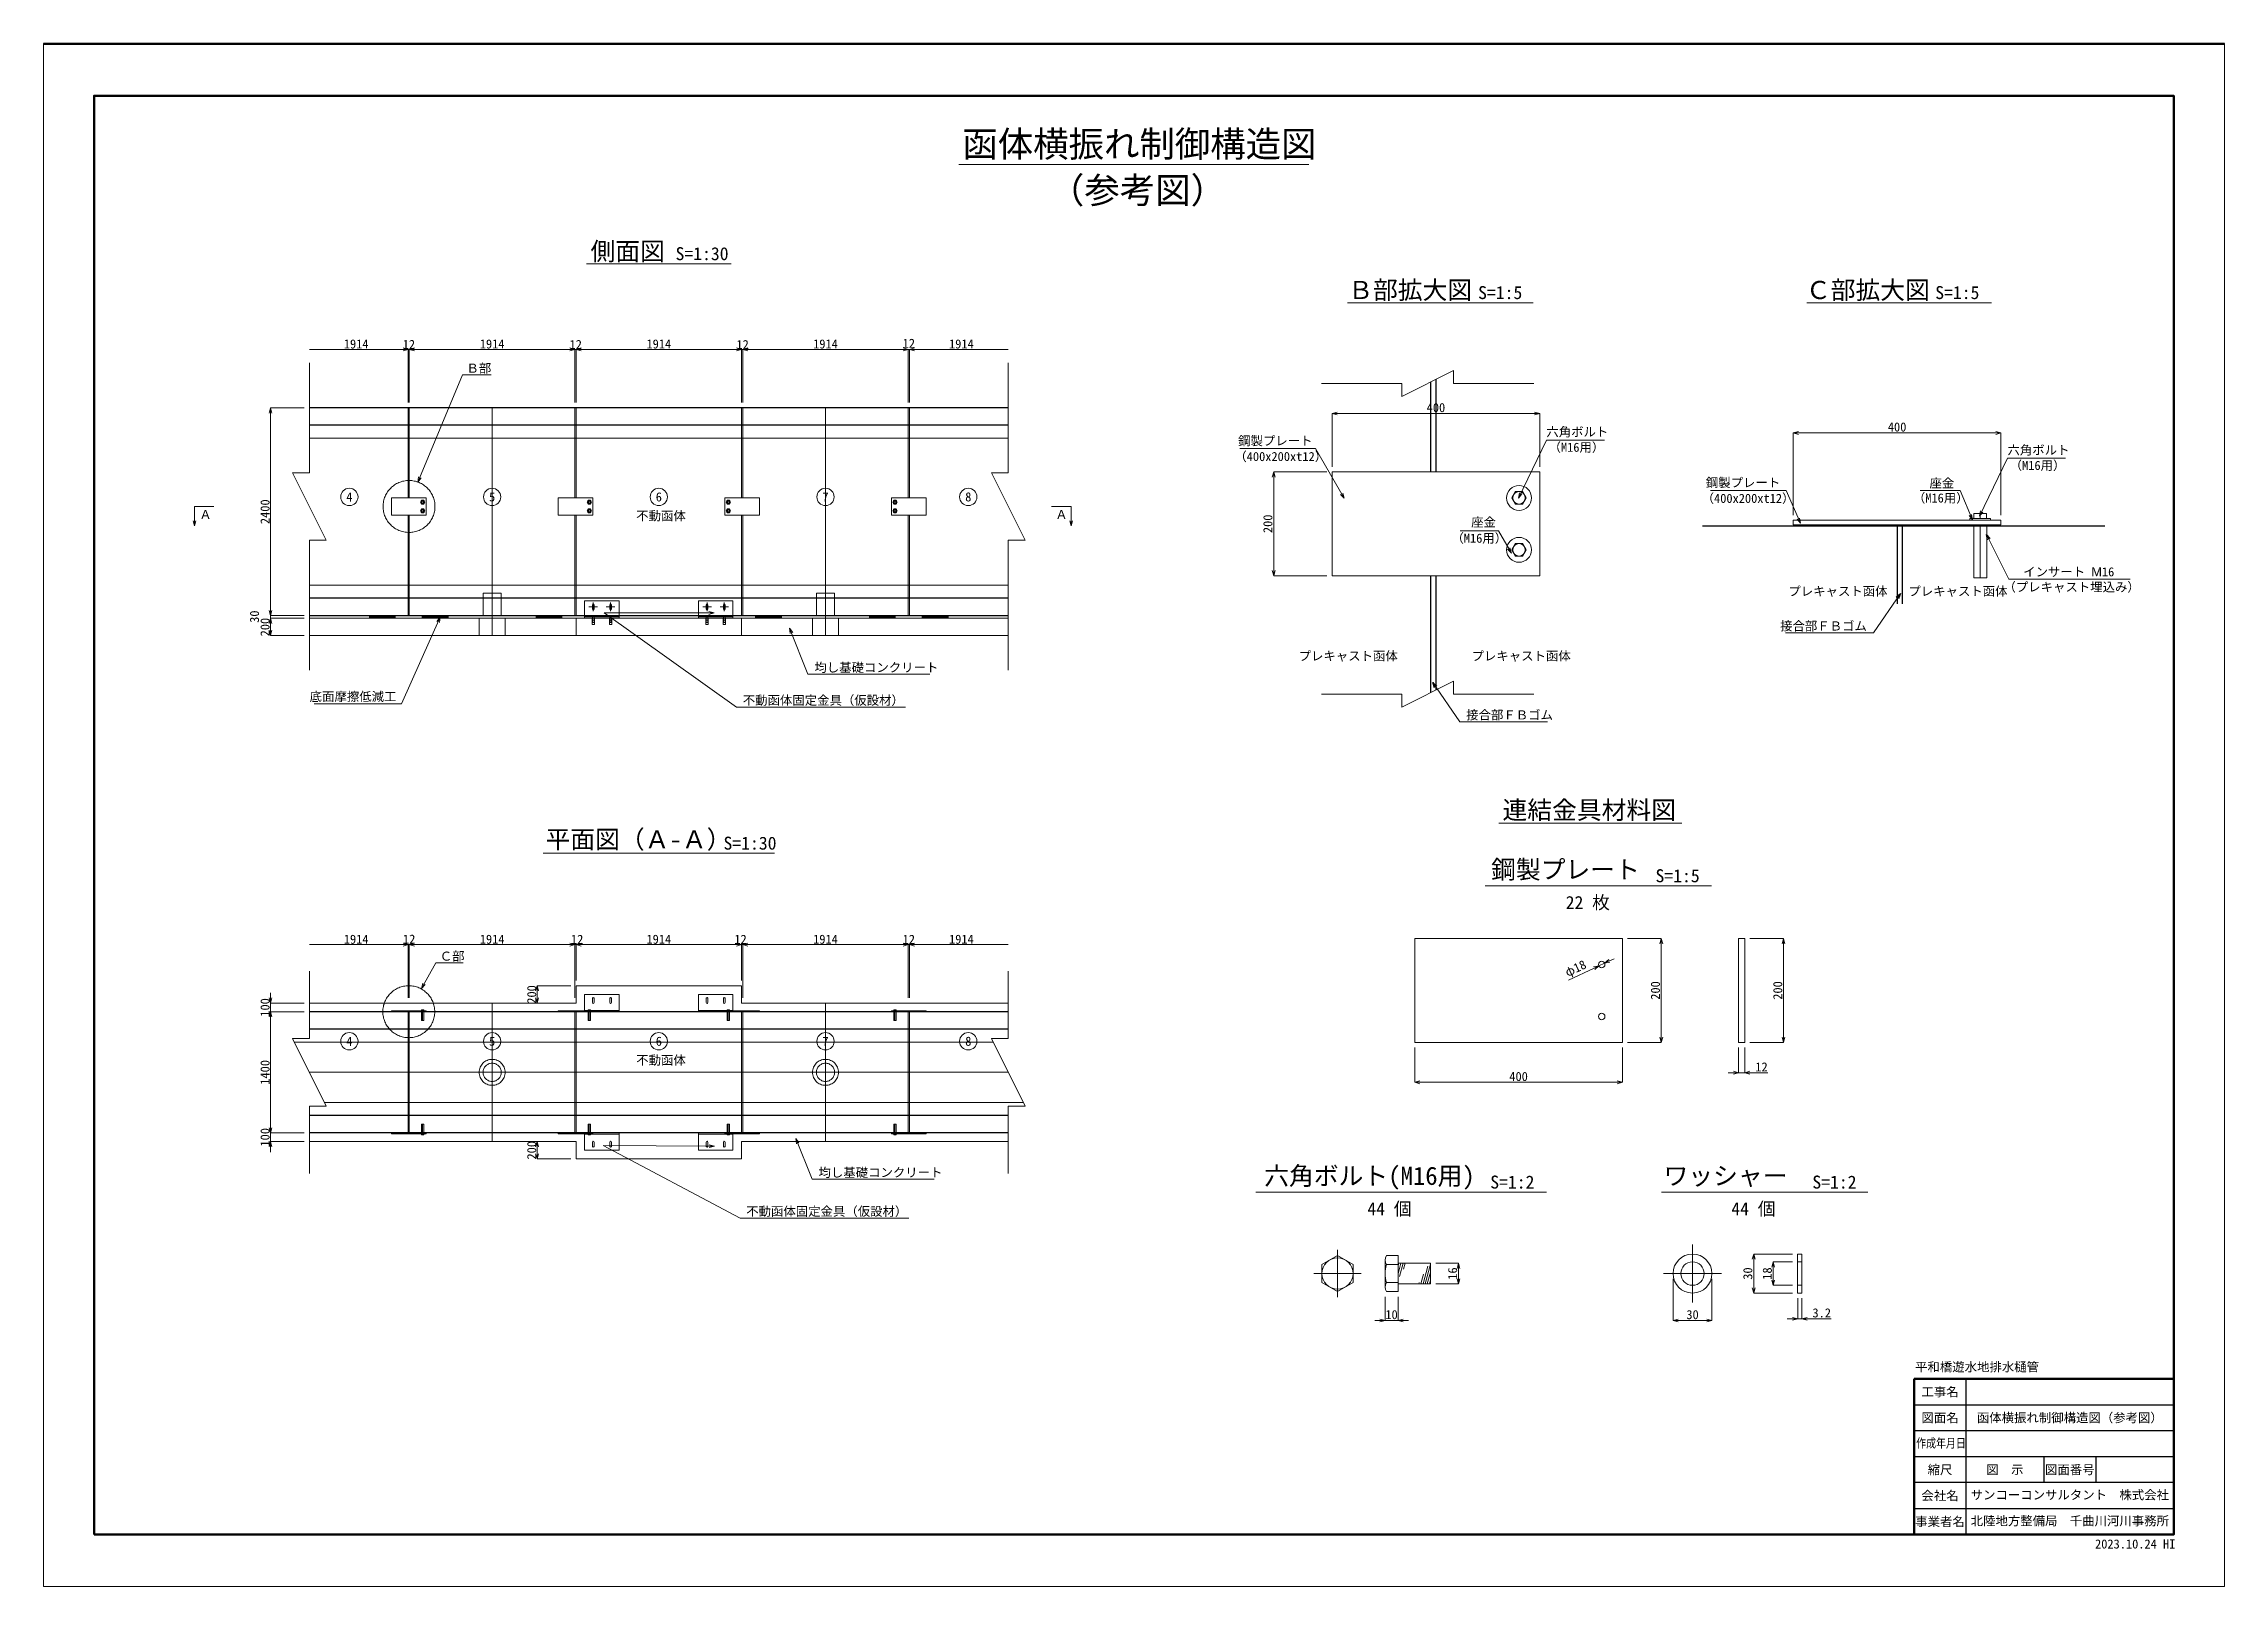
# Paper-space layout '函体横振れ制御構造図（参考図）' of a CAD drawing. Header units: millimetres. Extents: x -266 to 574, y -116 to 478.
# The model-space entities are those that its viewports show. They can reach past a viewport. Long polylines and large blocks are cut down to what shows.
import ezdxf
from ezdxf import colors
from ezdxf.entities.mleader import LeaderData, LeaderLine
from ezdxf.enums import TextEntityAlignment as Align
from ezdxf.math import Vec2, Vec3

# ---------------------------------------------------------------- set-up
doc = ezdxf.new("R2010")
doc.units = ezdxf.units.MM
doc.header["$LTSCALE"] = 30
doc.linetypes.add('CENTER2', pattern=[28.575, 19.05, -3.175, 3.175, -3.175])
doc.linetypes.add('HIDDEN2', pattern=[4.7625, 3.175, -1.5875])
for name, color, linetype, lineweight in [('0その他', 7, 'Continuous', 13), ('0タイトル', 7, 'Continuous', 13), ('0中心線', 7, 'CENTER2', 5), ('0寸法', 7, 'Continuous', 5), ('0文字', 41, 'Continuous', 5), ('1Pca-BOX', 3, 'Continuous', 25), ('1Pca-BOX割付', 4, 'Continuous', 13), ('1グラウトホール', 1, 'HIDDEN2', 13), ('2均し基礎コンクリート', 140, 'Continuous', 13), ('3インサート', 32, 'Continuous', 13), ('3金具', 243, 'Continuous', 13), ('D-TTL', 2, 'Continuous', 50), ('D-TTL-FRAM', 2, 'Continuous', 50), ('D-TTL-LINE', 7, 'Continuous', 25), ('D-TTL-TXT', 7, 'Continuous', 25)]:
    doc.layers.add(name, color=color, linetype=linetype, lineweight=lineweight)
doc.layers.add('D-WORK作業ﾚｲﾔ', color=9, linetype='Continuous', lineweight=13, plot=False)
doc.styles.get("Standard").update_dxf_attribs({"font": 'MS Gothic.ttf'})
doc.styles.add('寸法文字', font='MS Gothic.ttf')
doc.dimstyles.new('1／2', dxfattribs={"dimscale": 30, "dimtxt": 3.5, "dimasz": 2, "dimexe": 0, "dimexo": 2, "dimgap": 0.5, "dimtad": 1, "dimdec": 1, "dimlfac": 0.066667, "dimzin": 9, "dimdsep": 46, "dimtxsty": '寸法文字', "dimblk": 'OPEN30', "dimcen": 2.5, "dimclrd": 256, "dimclre": 256, "dimclrt": 256, "dimadec": 0, "dimazin": 0, "dimtfac": 1, "dimtdec": 1, "dimtmove": 0, "dimatfit": 3, "dimldrblk": 'OPEN30', "dimfxl": 1, "dimlwd": -1, "dimlwe": -1, "dimarcsym": 0})
doc.dimstyles.new('1／30', dxfattribs={"dimscale": 30, "dimtxt": 3.5, "dimasz": 2, "dimexe": 0, "dimexo": 2, "dimgap": 0.3, "dimtad": 1, "dimdec": 0, "dimdsep": 46, "dimtxsty": '寸法文字', "dimblk": 'OPEN30', "dimcen": 2.5, "dimclrd": 256, "dimclre": 256, "dimclrt": 256, "dimadec": 8, "dimazin": 0, "dimtfac": 1, "dimtdec": 0, "dimtmove": 0, "dimatfit": 3, "dimldrblk": 'OPEN30', "dimfxl": 1, "dimlwd": -1, "dimlwe": -1, "dimarcsym": 0})
doc.dimstyles.new('1／5', dxfattribs={"dimscale": 30, "dimtxt": 3.5, "dimasz": 2, "dimexe": 0, "dimexo": 2, "dimgap": 0.5, "dimtad": 1, "dimdec": 0, "dimlfac": 0.166667, "dimzin": 1, "dimdsep": 46, "dimtxsty": '寸法文字', "dimblk": 'OPEN30', "dimcen": 2.5, "dimclrd": 256, "dimclre": 256, "dimclrt": 256, "dimadec": 0, "dimazin": 0, "dimtfac": 1, "dimtdec": 0, "dimtmove": 0, "dimatfit": 3, "dimldrblk": 'OPEN30', "dimfxl": 1, "dimlwd": -1, "dimlwe": -1, "dimarcsym": 0})
doc.dimstyles.get("Standard").update_dxf_attribs({"dimscale": 30, "dimtxt": 3.5, "dimasz": 2, "dimexe": 0, "dimexo": 2, "dimgap": 0.5, "dimtad": 1, "dimdec": 0, "dimzin": 1, "dimdsep": 46, "dimtxsty": 'Standard', "dimblk": 'OPEN30', "dimcen": 2.5, "dimclrd": 256, "dimclre": 256, "dimclrt": 256, "dimadec": 0, "dimazin": 0, "dimtfac": 1, "dimtdec": 0, "dimtmove": 0, "dimatfit": 3, "dimldrblk": 'OPEN30', "dimfxl": 1, "dimlwd": -1, "dimlwe": -1, "dimarcsym": 0})

psp = doc.layouts.new('函体横振れ制御構造図（参考図）')

msp = doc.modelspace()

# ---------------------------------------------------------------- texts
at = {"layer": '0タイトル'}
for s, height, p in [('函体横振れ制御構造図', 300, (10632.48, 16512.03)), ('（参考図）', 300, (11633.06, 15978.32)), ('側面図', 210, (6335.65, 15318.7)), ('S=1:30', 150, (7318.36, 15320.62)), ('Ｂ部拡大図', 210, (15091.59, 14871.15)), ('S=1:5', 150, (16592.48, 14871.15)), ('Ｃ部拡大図', 210, (20380.36, 14871.15)), ('S=1:5', 150, (21874.7, 14871.15)), ('連結金具材料図', 210, (16873.94, 8864.73)), ('平面図（Ａ-Ａ）', 210, (5816.02, 8525.31)), ('S=1:30', 150, (7872.44, 8511.56)), ('S=1:5', 150, (18642.44, 8134.94)), ('S=1:2', 150, (16732.85, 4596.8)), ('S=1:2', 150, (20454.73, 4596.8))]:
    msp.add_text(s, height=height, dxfattribs=at).set_placement(p)
for s, p in [('鋼製プレート', (17601.58, 8114.38)), ('六角ボルト(M16用)', (15337.4, 4576.24)), ('ワッシャー', (19450.95, 4576.24))]:
    msp.add_text(s, height=210, dxfattribs=at).set_placement(p, align=Align.BOTTOM_CENTER)
at = {"layer": '0文字'}
for s, p in [('（400x200xt12）', (13775.32, 13000.45)), ('（M16用）', (17406.38, 13107.31)), ('（M16用）', (22734.91, 12897.62)), ('（400x200xt12）', (19175.41, 12517.01)), ('（M16用）', (21616.32, 12521.33)), ('不動函体', (6863.89, 12315.09)), ('（M16用）', (16283.88, 12057.08)), ('（プレキャスト埋込み）', (22663.17, 11492.87)), ('プレキャスト函体', (20177.72, 11444.31)), ('プレキャスト函体', (21564.43, 11444.31)), ('プレキャスト函体', (14518.49, 10696.4)), ('プレキャスト函体', (16517.05, 10696.4)), ('不動函体', (6863.89, 6027.49))]:
    msp.add_text(s, height=105, dxfattribs=at).set_placement(p)
at = {"layer": '0文字', "style": '寸法文字'}
for s, p in [('4', (3548.83, 12585.39)), ('5', (5199, 12585.39)), ('6', (7125, 12585.39)), ('7', (9051, 12585.39)), ('8', (10701, 12585.39)), ('4', (3548.83, 6297.79)), ('5', (5199, 6297.79)), ('6', (7125, 6297.79)), ('7', (9051, 6297.79)), ('8', (10701, 6297.79))]:
    msp.add_text(s, height=105, dxfattribs=at).set_placement(p, align=Align.MIDDLE)
at = {"layer": '0文字'}
for p in [(1815.06, 12329.05), (11706.03, 12329.03)]:
    msp.add_text('Ａ', height=105, rotation=360, dxfattribs=at).set_placement(p)
for s, p in [('22 枚', (17859.8, 7781.35)), ('44 個', (15567.68, 4243.21)), ('44 個', (19773.56, 4243.21))]:
    msp.add_text(s, height=150, dxfattribs=at).set_placement(p, align=Align.BOTTOM_CENTER)
at = {"layer": '0文字', "char_height": 105}
for s, insert, attachment_point in [('Ｂ部 ', (4902.19, 14008.78), 7), ('六角ボルト', (17380.56, 13272.96), 7), ('鋼製プレート', (14679.2, 13170.24), 9), ('六角ボルト', (22709.09, 13063.27), 7), ('鋼製プレート', (20083.34, 12687.49), 9), ('座金', (22094.57, 12682.12), 9), ('座金', (16798.51, 12230.91), 9), ('インサート {\\fArial|b0|i0|c0|p32;M}16', (22891.11, 11661.68), 7), ('接合部ＦＢゴム', (21084.94, 11031.17), 9), ('均し基礎コンクリート', (8923.27, 10552.16), 7), ('底面摩擦低減工', (4092.99, 10215.58), 9), ('接合部ＦＢゴム', (16454.55, 10003.42), 7), ('Ｃ部 ', (4593.32, 7217.15), 7), ('均し基礎コンクリート', (8970.34, 4718.59), 7)]:
    msp.add_mtext(s, dxfattribs=dict(at, insert=insert, attachment_point=attachment_point))
at = {"layer": 'D-TTL-TXT', "style": '寸法文字'}
msp.add_text('平和橋遊水地排水樋管', height=105, dxfattribs=at).set_placement((21641.91, 2452.68), align=Align.BOTTOM_LEFT)
for s, p in [('工事名', (21930, 2250)), ('図面名', (21930, 1950)), ('函体横振れ制御構造図（参考図）', (23430, 1950)), ('縮尺', (21930, 1350)), ('図\u3000示', (22680, 1350)), ('図面番号', (23430, 1350)), ('会社名', (21930, 1050)), ('事業者名', (21930, 750))]:
    msp.add_text(s, height=105, dxfattribs=at).set_placement(p, align=Align.MIDDLE_CENTER)
at = {"layer": 'D-TTL-TXT', "style": '寸法文字', "width": 0.84179}
msp.add_text('作成年月日', height=105, dxfattribs=at).set_placement((21654.19, 1604.05), (22228.49, 1604.05), align=Align.FIT)
at = {"layer": 'D-TTL-TXT', "color": 7, "style": '寸法文字'}
for s, p in [('サンコーコンサルタント\u3000株式会社', (23430, 1058.59)), ('北陸地方整備局  千曲川河川事務所', (23430, 758.59))]:
    msp.add_text(s, height=105, dxfattribs=at).set_placement(p, align=Align.MIDDLE_CENTER)
at = {"layer": 'Defpoints', "style": '寸法文字'}
msp.add_text('2023.10.24 HI', height=105, dxfattribs=at).set_placement((24185.49, 490.79), align=Align.MIDDLE)

# ---------------------------------------------------------------- blocks, each defined once
blk = doc.blocks.new('_Open30')
at = {"color": 0, "linetype": 'ByBlock', "lineweight": -2}
for p, q in [((-1, 0.27), (0, 0)), ((0, 0), (-1, -0.27)), ((0, 0), (-1, 0))]:
    blk.add_line(p, q, dxfattribs=at)
blk = doc.blocks.new('*D1')
at = {"layer": '0寸法', "transparency": 16777216}
for p, q in [((20234, 12376), (20234, 13325)), ((22574, 13325), (20294, 13325)), ((22634, 12376), (22634, 13325))]:
    blk.add_line(p, q, dxfattribs=at)
at = {"layer": 'Defpoints', "color": 0, "transparency": 16777216}
for p in [(20234, 13325), (20234, 12316), (22634, 12316)]:
    blk.add_point(p, dxfattribs=at)
at = {"layer": '0寸法', "transparency": 16777216, "xscale": 60, "yscale": 60, "zscale": 60, "rotation": 180}
blk.add_blockref('_Open30', (20234, 13325), dxfattribs=at)
at = {"layer": '0寸法', "transparency": 16777216, "xscale": 60, "yscale": 60, "zscale": 60}
blk.add_blockref('_Open30', (22634, 13325), dxfattribs=at)
at = {"layer": '0寸法', "transparency": 16777216, "insert": (21434, 13393), "char_height": 105, "attachment_point": 5, "style": '寸法文字'}
blk.add_mtext('400', dxfattribs=at)
blk = doc.blocks.new('*D2')
at = {"layer": '0寸法', "transparency": 16777216}
for p, q in [((14905, 12935), (14905, 13550)), ((14965, 13550), (17245, 13550)), ((17305, 12935), (17305, 13550))]:
    blk.add_line(p, q, dxfattribs=at)
at = {"layer": 'Defpoints', "color": 0, "transparency": 16777216}
for p in [(17305, 13550), (14905, 12875), (17305, 12875)]:
    blk.add_point(p, dxfattribs=at)
at = {"layer": '0寸法', "transparency": 16777216, "xscale": 60, "yscale": 60, "zscale": 60, "rotation": 180}
blk.add_blockref('_Open30', (14905, 13550), dxfattribs=at)
at = {"layer": '0寸法', "transparency": 16777216, "xscale": 60, "yscale": 60, "zscale": 60}
blk.add_blockref('_Open30', (17305, 13550), dxfattribs=at)
at = {"layer": '0寸法', "transparency": 16777216, "insert": (16105, 13617), "char_height": 105, "attachment_point": 5, "style": '寸法文字'}
blk.add_mtext('400', dxfattribs=at)
blk = doc.blocks.new('*D3')
at = {"layer": '0寸法', "transparency": 16777216}
for p, q in [((14845, 12875), (14230, 12875)), ((14230, 12815), (14230, 11735)), ((14845, 11675), (14230, 11675))]:
    blk.add_line(p, q, dxfattribs=at)
at = {"layer": 'Defpoints', "color": 0, "transparency": 16777216}
for p in [(14905, 12875), (14230, 11675), (14905, 11675)]:
    blk.add_point(p, dxfattribs=at)
at = {"layer": '0寸法', "transparency": 16777216, "xscale": 60, "yscale": 60, "zscale": 60}
for p, rotation in [((14230, 12875), 90), ((14230, 11675), 270)]:
    blk.add_blockref('_Open30', p, dxfattribs=dict(at, rotation=rotation))
at = {"layer": '0寸法', "transparency": 16777216, "insert": (14163, 12275), "char_height": 105, "attachment_point": 5, "rotation": 90, "style": '寸法文字'}
blk.add_mtext('200', dxfattribs=at)
blk = doc.blocks.new('*D4')
at = {"layer": '0寸法', "transparency": 16777216}
for p, q in [((19734, 7485), (20122, 7485)), ((20122, 7425), (20122, 6345)), ((19734, 6285), (20122, 6285))]:
    blk.add_line(p, q, dxfattribs=at)
at = {"layer": 'Defpoints', "color": 0, "transparency": 16777216}
for p in [(19674, 7485), (19674, 6285), (20122, 6285)]:
    blk.add_point(p, dxfattribs=at)
at = {"layer": '0寸法', "transparency": 16777216, "xscale": 60, "yscale": 60, "zscale": 60}
for p, rotation in [((20122, 7485), 90), ((20122, 6285), 270)]:
    blk.add_blockref('_Open30', p, dxfattribs=dict(at, rotation=rotation))
at = {"layer": '0寸法', "transparency": 16777216, "insert": (20055, 6885), "char_height": 105, "attachment_point": 5, "rotation": 90, "style": '寸法文字'}
blk.add_mtext('200', dxfattribs=at)
blk = doc.blocks.new('*D5')
at = {"layer": '0寸法', "transparency": 16777216}
for p, q in [((19602, 6225), (19602, 5935)), ((19674, 6225), (19674, 5935)), ((19542, 5935), (19482, 5935)), ((19602, 5935), (19674, 5935)), ((19734, 5935), (19940, 5935))]:
    blk.add_line(p, q, dxfattribs=at)
at = {"layer": 'Defpoints', "color": 0, "transparency": 16777216}
for p in [(19602, 6285), (19674, 6285), (19674, 5935)]:
    blk.add_point(p, dxfattribs=at)
at = {"layer": '0寸法', "transparency": 16777216, "xscale": 60, "yscale": 60, "zscale": 60}
blk.add_blockref('_Open30', (19602, 5935), dxfattribs=at)
at = {"layer": '0寸法', "transparency": 16777216, "xscale": 60, "yscale": 60, "zscale": 60, "rotation": 180}
blk.add_blockref('_Open30', (19674, 5935), dxfattribs=at)
at = {"layer": '0寸法', "transparency": 16777216, "insert": (19867, 6002), "char_height": 105, "attachment_point": 5, "style": '寸法文字'}
blk.add_mtext('12', dxfattribs=at)
blk = doc.blocks.new('*D6')
at = {"layer": '0寸法', "transparency": 16777216}
for p, q in [((18320, 7485), (18709, 7485)), ((18709, 7425), (18709, 6345)), ((18320, 6285), (18709, 6285))]:
    blk.add_line(p, q, dxfattribs=at)
at = {"layer": 'Defpoints', "color": 0, "transparency": 16777216}
for p in [(18260, 7485), (18260, 6285), (18709, 6285)]:
    blk.add_point(p, dxfattribs=at)
at = {"layer": '0寸法', "transparency": 16777216, "xscale": 60, "yscale": 60, "zscale": 60}
for p, rotation in [((18709, 7485), 90), ((18709, 6285), 270)]:
    blk.add_blockref('_Open30', p, dxfattribs=dict(at, rotation=rotation))
at = {"layer": '0寸法', "transparency": 16777216, "insert": (18641, 6885), "char_height": 105, "attachment_point": 5, "rotation": 90, "style": '寸法文字'}
blk.add_mtext('200', dxfattribs=at)
blk = doc.blocks.new('*D7')
at = {"layer": '0寸法', "transparency": 16777216}
for p, q in [((15860, 6225), (15860, 5824)), ((18260, 6225), (18260, 5824)), ((15920, 5824), (18200, 5824))]:
    blk.add_line(p, q, dxfattribs=at)
at = {"layer": 'Defpoints', "color": 0, "transparency": 16777216}
for p in [(15860, 6285), (18260, 6285), (18260, 5824)]:
    blk.add_point(p, dxfattribs=at)
at = {"layer": '0寸法', "transparency": 16777216, "xscale": 60, "yscale": 60, "zscale": 60, "rotation": 180}
blk.add_blockref('_Open30', (15860, 5824), dxfattribs=at)
at = {"layer": '0寸法', "transparency": 16777216, "xscale": 60, "yscale": 60, "zscale": 60}
blk.add_blockref('_Open30', (18260, 5824), dxfattribs=at)
at = {"layer": '0寸法', "transparency": 16777216, "insert": (17060, 5891), "char_height": 105, "attachment_point": 5, "style": '寸法文字'}
blk.add_mtext('400', dxfattribs=at)
blk = doc.blocks.new('*D8')
at = {"layer": '0寸法', "ltscale": 20, "transparency": 16777216}
for p, q in [((15517, 3347), (15517, 3072)), ((15667, 3347), (15667, 3072)), ((15457, 3072), (15397, 3072)), ((15667, 3072), (15517, 3072)), ((15727, 3072), (15787, 3072))]:
    blk.add_line(p, q, dxfattribs=at)
at = {"layer": 'Defpoints', "color": 0, "ltscale": 20, "transparency": 16777216}
for p in [(15517, 3407), (15667, 3407), (15517, 3072)]:
    blk.add_point(p, dxfattribs=at)
at = {"layer": '0寸法', "ltscale": 20, "transparency": 16777216, "xscale": 60, "yscale": 60, "zscale": 60}
blk.add_blockref('_Open30', (15517, 3072), dxfattribs=at)
at = {"layer": '0寸法', "ltscale": 20, "transparency": 16777216, "xscale": 60, "yscale": 60, "zscale": 60, "rotation": 180}
blk.add_blockref('_Open30', (15667, 3072), dxfattribs=at)
at = {"layer": '0寸法', "ltscale": 20, "transparency": 16777216, "insert": (15592, 3140), "char_height": 105, "attachment_point": 5, "style": '寸法文字'}
blk.add_mtext('10', dxfattribs=at)
blk = doc.blocks.new('*D9')
at = {"layer": '0寸法', "ltscale": 20, "transparency": 16777216}
for p, q in [((16102, 3735), (16366, 3735)), ((16366, 3675), (16366, 3555)), ((16102, 3495), (16366, 3495))]:
    blk.add_line(p, q, dxfattribs=at)
at = {"layer": 'Defpoints', "color": 0, "ltscale": 20, "transparency": 16777216}
for p in [(16042, 3735), (16042, 3495), (16366, 3495)]:
    blk.add_point(p, dxfattribs=at)
at = {"layer": '0寸法', "ltscale": 20, "transparency": 16777216, "xscale": 60, "yscale": 60, "zscale": 60}
for p, rotation in [((16366, 3735), 90), ((16366, 3495), 270)]:
    blk.add_blockref('_Open30', p, dxfattribs=dict(at, rotation=rotation))
at = {"layer": '0寸法', "ltscale": 20, "transparency": 16777216, "insert": (16298, 3615), "char_height": 105, "attachment_point": 5, "rotation": 90, "style": '寸法文字'}
blk.add_mtext('16', dxfattribs=at)
blk = doc.blocks.new('*D10')
at = {"layer": '0寸法', "ltscale": 20, "transparency": 16777216}
for p, q in [((18845, 3555), (18845, 3072)), ((19295, 3555), (19295, 3072)), ((18905, 3072), (19235, 3072))]:
    blk.add_line(p, q, dxfattribs=at)
at = {"layer": 'Defpoints', "color": 0, "ltscale": 20, "transparency": 16777216}
for p in [(18845, 3615), (19295, 3615), (19295, 3072)]:
    blk.add_point(p, dxfattribs=at)
at = {"layer": '0寸法', "ltscale": 20, "transparency": 16777216, "xscale": 60, "yscale": 60, "zscale": 60, "rotation": 180}
blk.add_blockref('_Open30', (18845, 3072), dxfattribs=at)
at = {"layer": '0寸法', "ltscale": 20, "transparency": 16777216, "xscale": 60, "yscale": 60, "zscale": 60}
blk.add_blockref('_Open30', (19295, 3072), dxfattribs=at)
at = {"layer": '0寸法', "ltscale": 20, "transparency": 16777216, "insert": (19070, 3140), "char_height": 105, "attachment_point": 5, "style": '寸法文字'}
blk.add_mtext('30', dxfattribs=at)
blk = doc.blocks.new('*D11')
at = {"layer": '0寸法', "ltscale": 20, "transparency": 16777216}
for p, q in [((20225, 3750), (20001, 3750)), ((20001, 3690), (20001, 3540)), ((20225, 3480), (20001, 3480))]:
    blk.add_line(p, q, dxfattribs=at)
at = {"layer": 'Defpoints', "color": 0, "ltscale": 20, "transparency": 16777216}
for p in [(20285, 3750), (20001, 3480), (20285, 3480)]:
    blk.add_point(p, dxfattribs=at)
at = {"layer": '0寸法', "ltscale": 20, "transparency": 16777216, "xscale": 60, "yscale": 60, "zscale": 60}
for p, rotation in [((20001, 3750), 90), ((20001, 3480), 270)]:
    blk.add_blockref('_Open30', p, dxfattribs=dict(at, rotation=rotation))
at = {"layer": '0寸法', "ltscale": 20, "transparency": 16777216, "insert": (19934, 3615), "char_height": 105, "attachment_point": 5, "rotation": 90, "style": '寸法文字'}
blk.add_mtext('18', dxfattribs=at)
blk = doc.blocks.new('*D12')
at = {"layer": '0寸法', "ltscale": 20, "transparency": 16777216}
for p, q in [((20225, 3840), (19777, 3840)), ((19777, 3780), (19777, 3450)), ((20225, 3390), (19777, 3390))]:
    blk.add_line(p, q, dxfattribs=at)
at = {"layer": 'Defpoints', "color": 0, "ltscale": 20, "transparency": 16777216}
for p in [(20285, 3840), (19777, 3390), (20285, 3390)]:
    blk.add_point(p, dxfattribs=at)
at = {"layer": '0寸法', "ltscale": 20, "transparency": 16777216, "xscale": 60, "yscale": 60, "zscale": 60}
for p, rotation in [((19777, 3840), 90), ((19777, 3390), 270)]:
    blk.add_blockref('_Open30', p, dxfattribs=dict(at, rotation=rotation))
at = {"layer": '0寸法', "ltscale": 20, "transparency": 16777216, "insert": (19709, 3615), "char_height": 105, "attachment_point": 5, "rotation": 90, "style": '寸法文字'}
blk.add_mtext('30', dxfattribs=at)
blk = doc.blocks.new('*D13')
at = {"layer": '0寸法', "ltscale": 20, "transparency": 16777216}
for p, q in [((20285, 3330), (20285, 3092)), ((20333, 3330), (20333, 3092)), ((20225, 3092), (20165, 3092)), ((20285, 3092), (20333, 3092)), ((20393, 3092), (20674, 3092))]:
    blk.add_line(p, q, dxfattribs=at)
at = {"layer": 'Defpoints', "color": 0, "ltscale": 20, "transparency": 16777216}
for p in [(20285, 3390), (20333, 3390), (20285, 3092)]:
    blk.add_point(p, dxfattribs=at)
at = {"layer": '0寸法', "ltscale": 20, "transparency": 16777216, "xscale": 60, "yscale": 60, "zscale": 60}
blk.add_blockref('_Open30', (20285, 3092), dxfattribs=at)
at = {"layer": '0寸法', "ltscale": 20, "transparency": 16777216, "xscale": 60, "yscale": 60, "zscale": 60, "rotation": 180}
blk.add_blockref('_Open30', (20333, 3092), dxfattribs=at)
at = {"layer": '0寸法', "ltscale": 20, "transparency": 16777216, "insert": (20563, 3160), "char_height": 105, "attachment_point": 5, "style": '寸法文字'}
blk.add_mtext('3.2', dxfattribs=at)
blk = doc.blocks.new('*D14')
at = {"layer": '0寸法', "transparency": 16777216}
for p, q in [((17635, 7003), (17932, 7143)), ((18054, 7201), (17987, 7169)), ((18109, 7226), (18163, 7252))]:
    blk.add_line(p, q, dxfattribs=at)
at = {"layer": 'Defpoints', "color": 0, "transparency": 16777216}
for p in [(17987, 7169), (18054, 7201)]:
    blk.add_point(p, dxfattribs=at)
at = {"layer": '0寸法', "transparency": 16777216, "xscale": 60, "yscale": 60, "zscale": 60}
for p, rotation in [((17987, 7169), 25.1723383994005), ((18054, 7201), 205.1723383994005)]:
    blk.add_blockref('_Open30', p, dxfattribs=dict(at, rotation=rotation))
at = {"layer": '0寸法', "transparency": 16777216, "insert": (17724, 7129), "char_height": 105, "attachment_point": 5, "rotation": 25.1723, "style": '寸法文字'}
blk.add_mtext('φ18', dxfattribs=at)
blk = doc.blocks.new('*D16')
at = {"layer": '0寸法', "transparency": 16777216}
for p, q in [((3027, 13615), (2637, 13615)), ((2637, 13555), (2637, 11275)), ((3027, 11215), (2637, 11215))]:
    blk.add_line(p, q, dxfattribs=at)
at = {"layer": 'Defpoints', "color": 0, "transparency": 16777216}
for p in [(3087, 13615), (2637, 11215), (3087, 11215)]:
    blk.add_point(p, dxfattribs=at)
at = {"layer": '0寸法', "transparency": 16777216, "xscale": 60, "yscale": 60, "zscale": 60}
for p, rotation in [((2637, 13615), 90), ((2637, 11215), 270)]:
    blk.add_blockref('_Open30', p, dxfattribs=dict(at, rotation=rotation))
at = {"layer": '0寸法', "transparency": 16777216, "insert": (2575, 12415), "char_height": 105, "attachment_point": 5, "rotation": 90, "style": '寸法文字'}
blk.add_mtext('2400', dxfattribs=at)
blk = doc.blocks.new('*D17')
at = {"layer": '0寸法', "transparency": 16777216}
for p, q in [((3027, 11185), (2637, 11185)), ((2637, 11125), (2637, 11045)), ((3027, 10985), (2637, 10985))]:
    blk.add_line(p, q, dxfattribs=at)
at = {"layer": 'Defpoints', "color": 0, "transparency": 16777216}
for p in [(3087, 11185), (2637, 10985), (3087, 10985)]:
    blk.add_point(p, dxfattribs=at)
at = {"layer": '0寸法', "transparency": 16777216, "xscale": 60, "yscale": 60, "zscale": 60}
for p, rotation in [((2637, 11185), 90), ((2637, 10985), 270)]:
    blk.add_blockref('_Open30', p, dxfattribs=dict(at, rotation=rotation))
at = {"layer": '0寸法', "transparency": 16777216, "insert": (2575, 11082), "char_height": 105, "attachment_point": 5, "rotation": 90, "style": '寸法文字'}
blk.add_mtext('200', dxfattribs=at)
blk = doc.blocks.new('*D18')
at = {"layer": '0寸法', "transparency": 16777216}
for p, q in [((2637, 11275), (2637, 11335)), ((3027, 11215), (2637, 11215)), ((2637, 11185), (2637, 11215)), ((3027, 11185), (2637, 11185)), ((2637, 11125), (2637, 11065))]:
    blk.add_line(p, q, dxfattribs=at)
at = {"layer": 'Defpoints', "color": 0, "transparency": 16777216}
for p in [(2637, 11215), (3087, 11215), (3087, 11185)]:
    blk.add_point(p, dxfattribs=at)
at = {"layer": '0寸法', "transparency": 16777216, "xscale": 60, "yscale": 60, "zscale": 60}
for p, rotation in [((2637, 11215), 270), ((2637, 11185), 90)]:
    blk.add_blockref('_Open30', p, dxfattribs=dict(at, rotation=rotation))
at = {"layer": '0寸法', "transparency": 16777216, "insert": (2453, 11203), "char_height": 105, "attachment_point": 5, "rotation": 90, "style": '寸法文字'}
blk.add_mtext('30', dxfattribs=at)
blk = doc.blocks.new('*D23')
at = {"layer": '0寸法', "transparency": 16777216}
for p, q in [((3087, 14290), (4170, 14290)), ((4230, 13675), (4230, 14290))]:
    blk.add_line(p, q, dxfattribs=at)
at = {"layer": 'Defpoints', "color": 0, "transparency": 16777216}
for p in [(4230, 14290), (3087, 13615), (4230, 13615)]:
    blk.add_point(p, dxfattribs=at)
at = {"layer": '0寸法', "transparency": 16777216, "xscale": 60, "yscale": 60, "zscale": 60}
blk.add_blockref('_Open30', (4230, 14290), dxfattribs=at)
at = {"layer": '0寸法', "transparency": 16777216, "insert": (3628, 14352), "char_height": 105, "attachment_point": 5, "style": '寸法文字'}
blk.add_mtext('1914', dxfattribs=at)
blk = doc.blocks.new('_None')
blk = doc.blocks.new('*D19')
at = {"layer": '0寸法', "transparency": 16777216}
for p, q in [((4170, 14290), (4110, 14290)), ((4230, 13675), (4230, 14290)), ((4230, 14290), (4242, 14290)), ((4242, 13675), (4242, 14290)), ((4302, 14290), (4362, 14290))]:
    blk.add_line(p, q, dxfattribs=at)
at = {"layer": 'Defpoints', "color": 0, "transparency": 16777216}
for p in [(4242, 14290), (4230, 13615), (4242, 13615)]:
    blk.add_point(p, dxfattribs=at)
at = {"layer": '0寸法', "transparency": 16777216, "xscale": 60, "yscale": 60, "zscale": 60}
blk.add_blockref('_Open30', (4230, 14290), dxfattribs=at)
at = {"layer": '0寸法', "transparency": 16777216, "xscale": 60, "yscale": 60, "zscale": 60, "rotation": 180}
blk.add_blockref('_Open30', (4242, 14290), dxfattribs=at)
at = {"layer": '0寸法', "transparency": 16777216, "insert": (4237, 14348), "char_height": 105, "attachment_point": 5, "style": '寸法文字'}
blk.add_mtext('12', dxfattribs=at)
blk = doc.blocks.new('*D20')
at = {"layer": '0寸法', "transparency": 16777216}
for p, q in [((4242, 13675), (4242, 14290)), ((4302, 14290), (6096, 14290)), ((6156, 13675), (6156, 14290))]:
    blk.add_line(p, q, dxfattribs=at)
at = {"layer": 'Defpoints', "color": 0, "transparency": 16777216}
for p in [(6156, 14290), (4242, 13615), (6156, 13615)]:
    blk.add_point(p, dxfattribs=at)
at = {"layer": '0寸法', "transparency": 16777216, "xscale": 60, "yscale": 60, "zscale": 60, "rotation": 180}
blk.add_blockref('_Open30', (4242, 14290), dxfattribs=at)
at = {"layer": '0寸法', "transparency": 16777216, "xscale": 60, "yscale": 60, "zscale": 60}
blk.add_blockref('_Open30', (6156, 14290), dxfattribs=at)
at = {"layer": '0寸法', "transparency": 16777216, "insert": (5199, 14352), "char_height": 105, "attachment_point": 5, "style": '寸法文字'}
blk.add_mtext('1914', dxfattribs=at)
blk = doc.blocks.new('*D21')
at = {"layer": '0寸法', "transparency": 16777216}
for p, q in [((6096, 14290), (6036, 14290)), ((6156, 13675), (6156, 14290)), ((6156, 14290), (6168, 14290)), ((6168, 13675), (6168, 14290)), ((6228, 14290), (6288, 14290))]:
    blk.add_line(p, q, dxfattribs=at)
at = {"layer": 'Defpoints', "color": 0, "transparency": 16777216}
for p in [(6168, 14290), (6156, 13615), (6168, 13615)]:
    blk.add_point(p, dxfattribs=at)
at = {"layer": '0寸法', "transparency": 16777216, "xscale": 60, "yscale": 60, "zscale": 60}
blk.add_blockref('_Open30', (6156, 14290), dxfattribs=at)
at = {"layer": '0寸法', "transparency": 16777216, "xscale": 60, "yscale": 60, "zscale": 60, "rotation": 180}
blk.add_blockref('_Open30', (6168, 14290), dxfattribs=at)
at = {"layer": '0寸法', "transparency": 16777216, "insert": (6165, 14347), "char_height": 105, "attachment_point": 5, "style": '寸法文字'}
blk.add_mtext('12', dxfattribs=at)
blk = doc.blocks.new('*D22')
at = {"layer": '0寸法', "transparency": 16777216}
for p, q in [((6168, 13675), (6168, 14290)), ((6228, 14290), (8022, 14290)), ((8082, 13675), (8082, 14290))]:
    blk.add_line(p, q, dxfattribs=at)
at = {"layer": 'Defpoints', "color": 0, "transparency": 16777216}
for p in [(8082, 14290), (6168, 13615), (8082, 13615)]:
    blk.add_point(p, dxfattribs=at)
at = {"layer": '0寸法', "transparency": 16777216, "xscale": 60, "yscale": 60, "zscale": 60, "rotation": 180}
blk.add_blockref('_Open30', (6168, 14290), dxfattribs=at)
at = {"layer": '0寸法', "transparency": 16777216, "xscale": 60, "yscale": 60, "zscale": 60}
blk.add_blockref('_Open30', (8082, 14290), dxfattribs=at)
at = {"layer": '0寸法', "transparency": 16777216, "insert": (7125, 14352), "char_height": 105, "attachment_point": 5, "style": '寸法文字'}
blk.add_mtext('1914', dxfattribs=at)
blk = doc.blocks.new('*D24')
at = {"layer": '0寸法', "transparency": 16777216}
for p, q in [((8022, 14290), (7962, 14290)), ((8082, 13675), (8082, 14290)), ((8082, 14290), (8094, 14290)), ((8094, 13675), (8094, 14290)), ((8154, 14290), (8214, 14290))]:
    blk.add_line(p, q, dxfattribs=at)
at = {"layer": 'Defpoints', "color": 0, "transparency": 16777216}
for p in [(8094, 14290), (8082, 13615), (8094, 13615)]:
    blk.add_point(p, dxfattribs=at)
at = {"layer": '0寸法', "transparency": 16777216, "xscale": 60, "yscale": 60, "zscale": 60}
blk.add_blockref('_Open30', (8082, 14290), dxfattribs=at)
at = {"layer": '0寸法', "transparency": 16777216, "xscale": 60, "yscale": 60, "zscale": 60, "rotation": 180}
blk.add_blockref('_Open30', (8094, 14290), dxfattribs=at)
at = {"layer": '0寸法', "transparency": 16777216, "insert": (8093, 14346), "char_height": 105, "attachment_point": 5, "style": '寸法文字'}
blk.add_mtext('12', dxfattribs=at)
blk = doc.blocks.new('*D25')
at = {"layer": '0寸法', "transparency": 16777216}
for p, q in [((8094, 13675), (8094, 14290)), ((8154, 14290), (9948, 14290)), ((10008, 13675), (10008, 14290))]:
    blk.add_line(p, q, dxfattribs=at)
at = {"layer": 'Defpoints', "color": 0, "transparency": 16777216}
for p in [(10008, 14290), (8094, 13615), (10008, 13615)]:
    blk.add_point(p, dxfattribs=at)
at = {"layer": '0寸法', "transparency": 16777216, "xscale": 60, "yscale": 60, "zscale": 60, "rotation": 180}
blk.add_blockref('_Open30', (8094, 14290), dxfattribs=at)
at = {"layer": '0寸法', "transparency": 16777216, "xscale": 60, "yscale": 60, "zscale": 60}
blk.add_blockref('_Open30', (10008, 14290), dxfattribs=at)
at = {"layer": '0寸法', "transparency": 16777216, "insert": (9051, 14352), "char_height": 105, "attachment_point": 5, "style": '寸法文字'}
blk.add_mtext('1914', dxfattribs=at)
blk = doc.blocks.new('*D26')
at = {"layer": '0寸法', "transparency": 16777216}
for p, q in [((9948, 14290), (9888, 14290)), ((10008, 13675), (10008, 14290)), ((10008, 14290), (10020, 14290)), ((10020, 13675), (10020, 14290)), ((10080, 14290), (10140, 14290))]:
    blk.add_line(p, q, dxfattribs=at)
at = {"layer": 'Defpoints', "color": 0, "transparency": 16777216}
for p in [(10020, 14290), (10008, 13615), (10020, 13615)]:
    blk.add_point(p, dxfattribs=at)
at = {"layer": '0寸法', "transparency": 16777216, "xscale": 60, "yscale": 60, "zscale": 60}
blk.add_blockref('_Open30', (10008, 14290), dxfattribs=at)
at = {"layer": '0寸法', "transparency": 16777216, "xscale": 60, "yscale": 60, "zscale": 60, "rotation": 180}
blk.add_blockref('_Open30', (10020, 14290), dxfattribs=at)
at = {"layer": '0寸法', "transparency": 16777216, "insert": (10014, 14361), "char_height": 105, "attachment_point": 5, "style": '寸法文字'}
blk.add_mtext('12', dxfattribs=at)
blk = doc.blocks.new('*D27')
at = {"layer": '0寸法', "transparency": 16777216}
for p, q in [((10020, 13675), (10020, 14290)), ((10080, 14290), (11163, 14290))]:
    blk.add_line(p, q, dxfattribs=at)
at = {"layer": 'Defpoints', "color": 0, "transparency": 16777216}
for p in [(11163, 14290), (10020, 13615), (11163, 13615)]:
    blk.add_point(p, dxfattribs=at)
at = {"layer": '0寸法', "transparency": 16777216, "xscale": 60, "yscale": 60, "zscale": 60, "rotation": 180}
blk.add_blockref('_Open30', (10020, 14290), dxfattribs=at)
at = {"layer": '0寸法', "transparency": 16777216, "insert": (10621, 14352), "char_height": 105, "attachment_point": 5, "style": '寸法文字'}
blk.add_mtext('1914', dxfattribs=at)
blk = doc.blocks.new('*D28')
at = {"layer": '0寸法', "transparency": 16777216}
for p, q in [((3087, 7414), (4170, 7414)), ((4230, 6799), (4230, 7414))]:
    blk.add_line(p, q, dxfattribs=at)
at = {"layer": 'Defpoints', "color": 0, "transparency": 16777216}
for p in [(4230, 7414), (3087, 6739), (4230, 6739)]:
    blk.add_point(p, dxfattribs=at)
at = {"layer": '0寸法', "transparency": 16777216, "xscale": 60, "yscale": 60, "zscale": 60}
blk.add_blockref('_Open30', (4230, 7414), dxfattribs=at)
at = {"layer": '0寸法', "transparency": 16777216, "insert": (3628, 7476), "char_height": 105, "attachment_point": 5, "style": '寸法文字'}
blk.add_mtext('1914', dxfattribs=at)
blk = doc.blocks.new('*D29')
at = {"layer": '0寸法', "transparency": 16777216}
for p, q in [((4170, 7414), (4110, 7414)), ((4230, 6799), (4230, 7414)), ((4230, 7414), (4242, 7414)), ((4242, 6799), (4242, 7414)), ((4302, 7414), (4362, 7414))]:
    blk.add_line(p, q, dxfattribs=at)
at = {"layer": 'Defpoints', "color": 0, "transparency": 16777216}
for p in [(4242, 7414), (4230, 6739), (4242, 6739)]:
    blk.add_point(p, dxfattribs=at)
at = {"layer": '0寸法', "transparency": 16777216, "xscale": 60, "yscale": 60, "zscale": 60}
blk.add_blockref('_Open30', (4230, 7414), dxfattribs=at)
at = {"layer": '0寸法', "transparency": 16777216, "xscale": 60, "yscale": 60, "zscale": 60, "rotation": 180}
blk.add_blockref('_Open30', (4242, 7414), dxfattribs=at)
at = {"layer": '0寸法', "transparency": 16777216, "insert": (4240, 7478), "char_height": 105, "attachment_point": 5, "style": '寸法文字'}
blk.add_mtext('12', dxfattribs=at)
blk = doc.blocks.new('*D30')
at = {"layer": '0寸法', "transparency": 16777216}
for p, q in [((4242, 6799), (4242, 7414)), ((4302, 7414), (6096, 7414)), ((6156, 6799), (6156, 7414))]:
    blk.add_line(p, q, dxfattribs=at)
at = {"layer": 'Defpoints', "color": 0, "transparency": 16777216}
for p in [(6156, 7414), (4242, 6739), (6156, 6739)]:
    blk.add_point(p, dxfattribs=at)
at = {"layer": '0寸法', "transparency": 16777216, "xscale": 60, "yscale": 60, "zscale": 60, "rotation": 180}
blk.add_blockref('_Open30', (4242, 7414), dxfattribs=at)
at = {"layer": '0寸法', "transparency": 16777216, "xscale": 60, "yscale": 60, "zscale": 60}
blk.add_blockref('_Open30', (6156, 7414), dxfattribs=at)
at = {"layer": '0寸法', "transparency": 16777216, "insert": (5199, 7476), "char_height": 105, "attachment_point": 5, "style": '寸法文字'}
blk.add_mtext('1914', dxfattribs=at)
blk = doc.blocks.new('*D31')
at = {"layer": '0寸法', "transparency": 16777216}
for p, q in [((6096, 7414), (6036, 7414)), ((6156, 6799), (6156, 7414)), ((6156, 7414), (6168, 7414)), ((6168, 6999), (6168, 7414)), ((6228, 7414), (6288, 7414))]:
    blk.add_line(p, q, dxfattribs=at)
at = {"layer": 'Defpoints', "color": 0, "transparency": 16777216}
for p in [(6168, 7414), (6168, 6939), (6156, 6739)]:
    blk.add_point(p, dxfattribs=at)
at = {"layer": '0寸法', "transparency": 16777216, "xscale": 60, "yscale": 60, "zscale": 60}
blk.add_blockref('_Open30', (6156, 7414), dxfattribs=at)
at = {"layer": '0寸法', "transparency": 16777216, "xscale": 60, "yscale": 60, "zscale": 60, "rotation": 180}
blk.add_blockref('_Open30', (6168, 7414), dxfattribs=at)
at = {"layer": '0寸法', "transparency": 16777216, "insert": (6181, 7476), "char_height": 105, "attachment_point": 5, "style": '寸法文字'}
blk.add_mtext('12', dxfattribs=at)
blk = doc.blocks.new('*D32')
at = {"layer": '0寸法', "transparency": 16777216}
for p, q in [((6168, 6999), (6168, 7414)), ((6228, 7414), (8022, 7414)), ((8082, 6999), (8082, 7414))]:
    blk.add_line(p, q, dxfattribs=at)
at = {"layer": 'Defpoints', "color": 0, "transparency": 16777216}
for p in [(8082, 7414), (6168, 6939), (8082, 6939)]:
    blk.add_point(p, dxfattribs=at)
at = {"layer": '0寸法', "transparency": 16777216, "xscale": 60, "yscale": 60, "zscale": 60, "rotation": 180}
blk.add_blockref('_Open30', (6168, 7414), dxfattribs=at)
at = {"layer": '0寸法', "transparency": 16777216, "xscale": 60, "yscale": 60, "zscale": 60}
blk.add_blockref('_Open30', (8082, 7414), dxfattribs=at)
at = {"layer": '0寸法', "transparency": 16777216, "insert": (7125, 7476), "char_height": 105, "attachment_point": 5, "style": '寸法文字'}
blk.add_mtext('1914', dxfattribs=at)
blk = doc.blocks.new('*D33')
at = {"layer": '0寸法', "transparency": 16777216}
for p, q in [((8022, 7414), (7962, 7414)), ((8082, 6999), (8082, 7414)), ((8082, 7414), (8094, 7414)), ((8094, 6799), (8094, 7414)), ((8154, 7414), (8214, 7414))]:
    blk.add_line(p, q, dxfattribs=at)
at = {"layer": 'Defpoints', "color": 0, "transparency": 16777216}
for p in [(8094, 7414), (8082, 6939), (8094, 6739)]:
    blk.add_point(p, dxfattribs=at)
at = {"layer": '0寸法', "transparency": 16777216, "xscale": 60, "yscale": 60, "zscale": 60}
blk.add_blockref('_Open30', (8082, 7414), dxfattribs=at)
at = {"layer": '0寸法', "transparency": 16777216, "xscale": 60, "yscale": 60, "zscale": 60, "rotation": 180}
blk.add_blockref('_Open30', (8094, 7414), dxfattribs=at)
at = {"layer": '0寸法', "transparency": 16777216, "insert": (8069, 7476), "char_height": 105, "attachment_point": 5, "style": '寸法文字'}
blk.add_mtext('12', dxfattribs=at)
blk = doc.blocks.new('*D34')
at = {"layer": '0寸法', "transparency": 16777216}
for p, q in [((8094, 6799), (8094, 7414)), ((8154, 7414), (9948, 7414)), ((10008, 6799), (10008, 7414))]:
    blk.add_line(p, q, dxfattribs=at)
at = {"layer": 'Defpoints', "color": 0, "transparency": 16777216}
for p in [(10008, 7414), (8094, 6739), (10008, 6739)]:
    blk.add_point(p, dxfattribs=at)
at = {"layer": '0寸法', "transparency": 16777216, "xscale": 60, "yscale": 60, "zscale": 60, "rotation": 180}
blk.add_blockref('_Open30', (8094, 7414), dxfattribs=at)
at = {"layer": '0寸法', "transparency": 16777216, "xscale": 60, "yscale": 60, "zscale": 60}
blk.add_blockref('_Open30', (10008, 7414), dxfattribs=at)
at = {"layer": '0寸法', "transparency": 16777216, "insert": (9051, 7476), "char_height": 105, "attachment_point": 5, "style": '寸法文字'}
blk.add_mtext('1914', dxfattribs=at)
blk = doc.blocks.new('*D35')
at = {"layer": '0寸法', "transparency": 16777216}
for p, q in [((9948, 7414), (9888, 7414)), ((10008, 6799), (10008, 7414)), ((10008, 7414), (10020, 7414)), ((10020, 6799), (10020, 7414)), ((10080, 7414), (10140, 7414))]:
    blk.add_line(p, q, dxfattribs=at)
at = {"layer": 'Defpoints', "color": 0, "transparency": 16777216}
for p in [(10020, 7414), (10008, 6739), (10020, 6739)]:
    blk.add_point(p, dxfattribs=at)
at = {"layer": '0寸法', "transparency": 16777216, "xscale": 60, "yscale": 60, "zscale": 60}
blk.add_blockref('_Open30', (10008, 7414), dxfattribs=at)
at = {"layer": '0寸法', "transparency": 16777216, "xscale": 60, "yscale": 60, "zscale": 60, "rotation": 180}
blk.add_blockref('_Open30', (10020, 7414), dxfattribs=at)
at = {"layer": '0寸法', "transparency": 16777216, "insert": (10014, 7476), "char_height": 105, "attachment_point": 5, "style": '寸法文字'}
blk.add_mtext('12', dxfattribs=at)
blk = doc.blocks.new('*D36')
at = {"layer": '0寸法', "transparency": 16777216}
for p, q in [((10020, 6799), (10020, 7414)), ((10080, 7414), (11163, 7414))]:
    blk.add_line(p, q, dxfattribs=at)
at = {"layer": 'Defpoints', "color": 0, "transparency": 16777216}
for p in [(11163, 7414), (10020, 6739), (11163, 6739)]:
    blk.add_point(p, dxfattribs=at)
at = {"layer": '0寸法', "transparency": 16777216, "xscale": 60, "yscale": 60, "zscale": 60, "rotation": 180}
blk.add_blockref('_Open30', (10020, 7414), dxfattribs=at)
at = {"layer": '0寸法', "transparency": 16777216, "insert": (10621, 7476), "char_height": 105, "attachment_point": 5, "style": '寸法文字'}
blk.add_mtext('1914', dxfattribs=at)
blk = doc.blocks.new('*D37')
at = {"layer": '0寸法', "transparency": 16777216}
for p, q in [((2637, 6799), (2637, 6859)), ((3027, 6739), (2637, 6739)), ((2637, 6739), (2637, 6639)), ((3027, 6639), (2637, 6639)), ((2637, 6579), (2637, 6519))]:
    blk.add_line(p, q, dxfattribs=at)
at = {"layer": 'Defpoints', "color": 0, "transparency": 16777216}
for p in [(2637, 6639), (3087, 6739), (3087, 6639)]:
    blk.add_point(p, dxfattribs=at)
at = {"layer": '0寸法', "transparency": 16777216, "xscale": 60, "yscale": 60, "zscale": 60}
for p, rotation in [((2637, 6739), 270), ((2637, 6639), 90)]:
    blk.add_blockref('_Open30', p, dxfattribs=dict(at, rotation=rotation))
at = {"layer": '0寸法', "transparency": 16777216, "insert": (2575, 6689), "char_height": 105, "attachment_point": 5, "rotation": 90, "style": '寸法文字'}
blk.add_mtext('100', dxfattribs=at)
blk = doc.blocks.new('*D38')
at = {"layer": '0寸法', "transparency": 16777216}
for p, q in [((3027, 6639), (2637, 6639)), ((2637, 6579), (2637, 5299)), ((3027, 5239), (2637, 5239))]:
    blk.add_line(p, q, dxfattribs=at)
at = {"layer": 'Defpoints', "color": 0, "transparency": 16777216}
for p in [(3087, 6639), (2637, 5239), (3087, 5239)]:
    blk.add_point(p, dxfattribs=at)
at = {"layer": '0寸法', "transparency": 16777216, "xscale": 60, "yscale": 60, "zscale": 60}
for p, rotation in [((2637, 6639), 90), ((2637, 5239), 270)]:
    blk.add_blockref('_Open30', p, dxfattribs=dict(at, rotation=rotation))
at = {"layer": '0寸法', "transparency": 16777216, "insert": (2575, 5939), "char_height": 105, "attachment_point": 5, "rotation": 90, "style": '寸法文字'}
blk.add_mtext('1400', dxfattribs=at)
blk = doc.blocks.new('*D39')
at = {"layer": '0寸法', "transparency": 16777216}
for p, q in [((2637, 5299), (2637, 5359)), ((3027, 5239), (2637, 5239)), ((2637, 5239), (2637, 5139)), ((3027, 5139), (2637, 5139)), ((2637, 5079), (2637, 5019))]:
    blk.add_line(p, q, dxfattribs=at)
at = {"layer": 'Defpoints', "color": 0, "transparency": 16777216}
for p in [(2637, 5139), (3087, 5239), (3087, 5139)]:
    blk.add_point(p, dxfattribs=at)
at = {"layer": '0寸法', "transparency": 16777216, "xscale": 60, "yscale": 60, "zscale": 60}
for p, rotation in [((2637, 5239), 270), ((2637, 5139), 90)]:
    blk.add_blockref('_Open30', p, dxfattribs=dict(at, rotation=rotation))
at = {"layer": '0寸法', "transparency": 16777216, "insert": (2575, 5189), "char_height": 105, "attachment_point": 5, "rotation": 90, "style": '寸法文字'}
blk.add_mtext('100', dxfattribs=at)
blk = doc.blocks.new('*D40')
at = {"layer": '0寸法', "transparency": 16777216}
for p, q in [((6108, 6939), (5718, 6939)), ((5718, 6879), (5718, 6799)), ((6108, 6739), (5718, 6739))]:
    blk.add_line(p, q, dxfattribs=at)
at = {"layer": 'Defpoints', "color": 0, "transparency": 16777216}
for p in [(6168, 6939), (5718, 6739), (6168, 6739)]:
    blk.add_point(p, dxfattribs=at)
at = {"layer": '0寸法', "transparency": 16777216, "xscale": 60, "yscale": 60, "zscale": 60}
for p, rotation in [((5718, 6939), 90), ((5718, 6739), 270)]:
    blk.add_blockref('_Open30', p, dxfattribs=dict(at, rotation=rotation))
at = {"layer": '0寸法', "transparency": 16777216, "insert": (5656, 6839), "char_height": 105, "attachment_point": 5, "rotation": 90, "style": '寸法文字'}
blk.add_mtext('200', dxfattribs=at)
blk = doc.blocks.new('*D41')
at = {"layer": '0寸法', "transparency": 16777216}
for p, q in [((6108, 5139), (5718, 5139)), ((5718, 5079), (5718, 4999)), ((6108, 4939), (5718, 4939))]:
    blk.add_line(p, q, dxfattribs=at)
at = {"layer": 'Defpoints', "color": 0, "transparency": 16777216}
for p in [(6168, 5139), (5718, 4939), (6168, 4939)]:
    blk.add_point(p, dxfattribs=at)
at = {"layer": '0寸法', "transparency": 16777216, "xscale": 60, "yscale": 60, "zscale": 60}
for p, rotation in [((5718, 5139), 90), ((5718, 4939), 270)]:
    blk.add_blockref('_Open30', p, dxfattribs=dict(at, rotation=rotation))
at = {"layer": '0寸法', "transparency": 16777216, "insert": (5656, 5039), "char_height": 105, "attachment_point": 5, "rotation": 90, "style": '寸法文字'}
blk.add_mtext('200', dxfattribs=at)

# ---------------------------------------------------------------- dimensions: what is measured, and where the dimension line sits
at = {"layer": '0寸法'}
for base, p1, p2, override, picture, middle in [((4230, 14290.39), (3087, 13615.39), (4230, 13615.39), {"dimblk1": 'None', "dimblk2": 'Open30', "dimsah": 1, "dimse1": 1}, '*D23', (3628.5, 14351.89)), ((11163, 14290.39), (10020, 13615.39), (11163, 13615.39), {"dimblk1": 'Open30', "dimblk2": 'None', "dimsah": 1, "dimse2": 1, "dimtmove": 1}, '*D27', (10621.5, 14351.89)), ((4230, 7414.37), (3087, 6739.37), (4230, 6739.37), {"dimblk1": 'None', "dimblk2": 'Open30', "dimsah": 1, "dimse1": 1}, '*D28', (3628.5, 7475.87)), ((11163, 7414.37), (10020, 6739.37), (11163, 6739.37), {"dimblk1": 'Open30', "dimblk2": 'None', "dimsah": 1, "dimse2": 1, "dimtmove": 1}, '*D36', (10621.5, 7475.87))]:
    dim = msp.add_linear_dim(base=base, p1=p1, p2=p2, text='1914', dimstyle='1／30', override=override, dxfattribs=at)
    dim.commit()
    dim.dimension.update_dxf_attribs({"geometry": picture, "text_midpoint": middle})
for base, p1, p2, override, picture, middle in [((4242, 14290.39), (4230, 13615.39), (4242, 13615.39), {"dimtmove": 2}, '*D19', (4237.17, 14347.69)), ((6168, 14290.39), (6156, 13615.39), (6168, 13615.39), {"dimtmove": 2}, '*D21', (6164.64, 14346.62)), ((8094, 14290.39), (8082, 13615.39), (8094, 13615.39), {"dimtmove": 2}, '*D24', (8092.52, 14345.75)), ((10020, 14290.39), (10008, 13615.39), (10020, 13615.39), {"dimtmove": 2}, '*D26', (10014.35, 14361.19)), ((4242, 7414.37), (4230, 6739.37), (4242, 6739.37), {"dimtmove": 2}, '*D29', (4239.72, 7477.85)), ((6168, 7414.37), (6156, 6739.37), (6168, 6939.37), {"dimtmove": 1}, '*D31', (6181.08, 7414.37)), ((8094, 7414.37), (8082, 6939.37), (8094, 6739.37), {"dimtmove": 1}, '*D33', (8069, 7414.37)), ((10020, 7414.37), (10008, 6739.37), (10020, 6739.37), {"dimtmove": 1}, '*D35', (10014, 7414.37))]:
    dim = msp.add_linear_dim(base=base, p1=p1, p2=p2, dimstyle='1／30', override=override, dxfattribs=at)
    dim.commit()
    dim.dimension.update_dxf_attribs({"geometry": picture, "text_midpoint": middle, "dimtype": 160})
for base, p1, p2, picture, middle in [((6156, 14290.39), (4242, 13615.39), (6156, 13615.39), '*D20', (5199, 14351.89)), ((8082, 14290.39), (6168, 13615.39), (8082, 13615.39), '*D22', (7125, 14351.89)), ((10008, 14290.39), (8094, 13615.39), (10008, 13615.39), '*D25', (9051, 14351.89)), ((6156, 7414.37), (4242, 6739.37), (6156, 6739.37), '*D30', (5199, 7475.87)), ((8082, 7414.37), (6168, 6939.37), (8082, 6939.37), '*D32', (7125, 7475.87)), ((10008, 7414.37), (8094, 6739.37), (10008, 6739.37), '*D34', (9051, 7475.87))]:
    dim = msp.add_linear_dim(base=base, p1=p1, p2=p2, dimstyle='1／30', override={"dimtmove": 1}, dxfattribs=at)
    dim.commit()
    dim.dimension.update_dxf_attribs({"geometry": picture, "text_midpoint": middle})
for base, p1, p2, angle, dimstyle, picture, middle in [((2637, 11215.39), (3087, 13615.39), (3087, 11215.39), 90, '1／30', '*D16', (2575.5, 12415.39)), ((20234.01, 13325.28), (22634.01, 12315.7), (20234.01, 12315.7), 180, '1／5', '*D1', (21434.01, 13392.78)), ((14230.48, 11674.59), (14905.48, 12874.59), (14905.48, 11674.59), 90, '1／5', '*D3', (14162.98, 12274.59)), ((18708.59, 6284.55), (18260.49, 7484.55), (18260.49, 6284.55), 90, '1／5', '*D6', (18641.09, 6884.55)), ((20122.07, 6284.55), (19673.97, 7484.55), (19673.97, 6284.55), 90, '1／5', '*D4', (20054.57, 6884.55))]:
    dim = msp.add_linear_dim(base=base, p1=p1, p2=p2, angle=angle, dimstyle=dimstyle, dxfattribs=at)
    dim.commit()
    dim.dimension.update_dxf_attribs({"geometry": picture, "text_midpoint": middle})
for base, p1, p2, picture, middle in [((17305.48, 13549.59), (14905.48, 12874.59), (17305.48, 12874.59), '*D2', (16105.48, 13617.09)), ((18260.49, 5823.92), (15860.49, 6284.55), (18260.49, 6284.55), '*D7', (17060.49, 5891.42))]:
    dim = msp.add_linear_dim(base=base, p1=p1, p2=p2, dimstyle='1／5', dxfattribs=at)
    dim.commit()
    dim.dimension.update_dxf_attribs({"geometry": picture, "text_midpoint": middle})
for base, p2, picture, middle in [((2637, 11215.39), (3087, 11215.39), '*D18', (2452.78, 11203.35)), ((2637, 10985.39), (3087, 10985.39), '*D17', (2575.5, 11081.98))]:
    dim = msp.add_linear_dim(base=base, p1=(3087, 11185.39), p2=p2, angle=90, dimstyle='1／30', override={"dimtmove": 2}, dxfattribs=at)
    dim.commit()
    dim.dimension.update_dxf_attribs({"geometry": picture, "text_midpoint": middle, "dimtype": 160})
dim = msp.add_diameter_dim_2p(p1=(18054.42, 7200.5), p2=(17986.55, 7168.6), text='φ18', dimstyle='1／5', dxfattribs=at)
dim.commit()
dim.dimension.update_dxf_attribs({"geometry": '*D14', "text_midpoint": (17724.22, 7129.32)})
for base, p1, p2, picture, middle in [((2637, 6639.37), (3087, 6739.37), (3087, 6639.37), '*D37', (2637, 6689.37)), ((5718, 6739.37), (6168, 6939.37), (6168, 6739.37), '*D40', (5718, 6839.37)), ((2637, 5139.37), (3087, 5239.37), (3087, 5139.37), '*D39', (2637, 5189.37)), ((5718, 4939.37), (6168, 5139.37), (6168, 4939.37), '*D41', (5718, 5039.37))]:
    dim = msp.add_linear_dim(base=base, p1=p1, p2=p2, angle=90, dimstyle='1／30', dxfattribs=at)
    dim.commit()
    dim.dimension.update_dxf_attribs({"geometry": picture, "text_midpoint": middle, "dimtype": 160})
dim = msp.add_linear_dim(base=(2637, 5239.37), p1=(3087, 6639.37), p2=(3087, 5239.37), angle=90, dimstyle='1／30', override={"dimtmove": 1}, dxfattribs=at)
dim.commit()
dim.dimension.update_dxf_attribs({"geometry": '*D38', "text_midpoint": (2575.5, 5939.37)})
dim = msp.add_linear_dim(base=(19673.97, 5934.64), p1=(19601.97, 6284.55), p2=(19673.97, 6284.55), dimstyle='1／5', dxfattribs=at)
dim.commit()
dim.dimension.update_dxf_attribs({"geometry": '*D5', "text_midpoint": (19866.8, 5934.64), "dimtype": 160})
at = {"layer": '0寸法', "ltscale": 20}
for base, p1, p2, picture, middle in [((19776.69, 3389.82), (20284.64, 3839.82), (20284.64, 3389.82), '*D12', (19709.19, 3614.82)), ((16365.63, 3494.82), (16042.17, 3734.82), (16042.17, 3494.82), '*D9', (16298.13, 3614.82)), ((20001.19, 3479.82), (20284.64, 3749.82), (20284.64, 3479.82), '*D11', (19933.69, 3614.82))]:
    dim = msp.add_linear_dim(base=base, p1=p1, p2=p2, angle=90, dimstyle='1／2', override={"dimexo": 2}, dxfattribs=at)
    dim.commit()
    dim.dimension.update_dxf_attribs({"geometry": picture, "text_midpoint": middle})
for base, p1, p2, picture, middle in [((19294.9, 3072.41), (18844.9, 3614.82), (19294.9, 3614.82), '*D10', (19069.9, 3139.91)), ((15517.17, 3072.41), (15667.17, 3406.98), (15517.17, 3406.98), '*D8', (15592.17, 3139.91))]:
    dim = msp.add_linear_dim(base=base, p1=p1, p2=p2, dimstyle='1／2', override={"dimexo": 2}, dxfattribs=at)
    dim.commit()
    dim.dimension.update_dxf_attribs({"geometry": picture, "text_midpoint": middle})
dim = msp.add_linear_dim(base=(20284.64, 3092.45), p1=(20332.64, 3389.82), p2=(20284.64, 3389.82), dimstyle='1／2', override={"dimexo": 2}, dxfattribs=at)
dim.commit()
dim.dimension.update_dxf_attribs({"geometry": '*D13', "text_midpoint": (20563.31, 3092.45), "dimtype": 160})

# ---------------------------------------------------------------- hatches: boundary and pattern name
at = {"layer": '0その他', "ltscale": 20}
h = msp.add_hatch(dxfattribs=at)
h.set_pattern_fill('ANSI31', color=256, scale=7.5, angle=30, style=0)
h.set_pattern_definition([(75, (-5888.57, 15721.788), (-23.001109, 6.163129), [])])
h.paths.add_polyline_path([(15769.9, 3734.82), (15667.17, 3734.82), (15667.17, 3551.58)])
h.paths.add_polyline_path([(16042.17, 3734.82), (16029.38, 3734.82), (15902.4, 3494.82), (16042.17, 3494.82)])

# ---------------------------------------------------------------- linework, layer by layer
at = {"layer": '0その他'}
for p, q in [((3087, 12865.39), (3087, 14135.39)), ((11163, 12865.39), (11163, 14135.39)), ((15709.43, 13896.25), (14784.43, 13896.25)), ((15709.43, 13746.25), (16309.43, 14046.25)), ((15709.43, 13746.25), (15709.43, 13896.25)), ((16309.43, 14046.25), (16309.43, 13896.25)), ((17234.43, 13896.25), (16309.43, 13896.25)), ((2892, 12865.39), (3087, 12865.39)), ((2892, 12865.39), (3282, 12085.39)), ((10968, 12865.39), (11163, 12865.39)), ((10968, 12865.39), (11358, 12085.39)), ((3087, 12085.39), (3282, 12085.39)), ((3087, 10585.39), (3087, 12085.39)), ((11163, 12085.39), (11358, 12085.39)), ((11163, 10585.39), (11163, 12085.39)), ((15709.43, 10159.05), (16309.43, 10459.05)), ((16309.43, 10459.05), (16309.43, 10309.05)), ((15709.43, 10309.05), (14784.43, 10309.05)), ((15709.43, 10159.05), (15709.43, 10309.05)), ((17234.43, 10309.05), (16309.43, 10309.05)), ((3087, 6329.37), (3087, 7106.87)), ((11163, 6329.37), (11163, 7106.87)), ((2892, 6329.37), (3087, 6329.37)), ((2892, 6329.37), (3282, 5549.37)), ((10968, 6329.37), (11163, 6329.37)), ((10968, 6329.37), (11358, 5549.37)), ((3087, 5549.37), (3282, 5549.37)), ((3087, 4771.87), (3087, 5549.37)), ((11163, 5549.37), (11358, 5549.37)), ((11163, 4771.87), (11163, 5549.37))]:
    msp.add_line(p, q, dxfattribs=at)
at = {"layer": '0その他', "linetype": 'HIDDEN2'}
for centre in [(4238.57, 12475.39), (4235.92, 6639.37)]:
    msp.add_circle(centre, 300, dxfattribs=at)
at = {"layer": '0タイトル'}
for p, q in [((10593.31, 16427.03), (14636.69, 16427.03)), ((7960.06, 15278.94), (6289.94, 15278.94)), ((17226.7, 14829.47), (15084.26, 14829.47)), ((22525.86, 14829.47), (20392.16, 14829.47)), ((18944.91, 8816.64), (16831.83, 8816.64)), ((8461.64, 8469.88), (5788.36, 8469.88)), ((19290.71, 8093.26), (16671.99, 8093.26)), ((17383.89, 4555.12), (14025.63, 4555.12)), ((21094.57, 4555.12), (18710.69, 4555.12))]:
    msp.add_line(p, q, dxfattribs=at)
at = {"layer": '0中心線', "ltscale": 0.5}
for p, q in [((22394.01, 12249.7), (22394.01, 11649.7)), ((14967.74, 3887.39), (14967.74, 3342.26)), ((19069.9, 3949.37), (19069.9, 3280.27)), ((14695.17, 3614.82), (15240.3, 3614.82)), ((18735.35, 3614.82), (19404.45, 3614.82))]:
    msp.add_line(p, q, dxfattribs=at)
at = {"layer": '0中心線'}
for p, q in [((6368, 11265.39), (6368, 11365.39)), ((6568, 11265.39), (6568, 11365.39)), ((7682, 11265.39), (7682, 11365.39)), ((7882, 11265.39), (7882, 11365.39)), ((6418, 11315.39), (6318, 11315.39)), ((6618, 11315.39), (6518, 11315.39)), ((7632, 11315.39), (7732, 11315.39)), ((7832, 11315.39), (7932, 11315.39)), ((4395.92, 6639.37), (4395.92, 6539.37)), ((6321.92, 6639.37), (6321.92, 6539.37)), ((7928.08, 6639.37), (7928.08, 6539.37)), ((9854.08, 6639.37), (9854.08, 6539.37)), ((3087, 5939.37), (11163, 5939.37)), ((4395.92, 5239.37), (4395.92, 5339.37)), ((6321.92, 5239.37), (6321.92, 5339.37)), ((7928.08, 5239.37), (7928.08, 5339.37)), ((9854.08, 5239.37), (9854.08, 5339.37))]:
    msp.add_line(p, q, dxfattribs=at)
at = {"layer": '0文字'}
for p, q in [((1758.78, 12250.39), (1758.78, 12475.39)), ((1758.78, 12475.39), (1983.78, 12475.39)), ((11889.43, 12475.39), (11664.43, 12475.39)), ((11889.43, 12250.39), (11889.43, 12475.39))]:
    msp.add_line(p, q, dxfattribs=at)
for points in [[(1742.7, 12310.39), (1758.78, 12250.39), (1774.86, 12310.39)], [(11905.5, 12310.39), (11889.43, 12250.39), (11873.35, 12310.39)]]:
    msp.add_lwpolyline(points, dxfattribs=at)
for centre in [(3548.83, 12585.39), (5199, 12585.39), (7125, 12585.39), (9051, 12585.39), (10701, 12585.39), (3548.83, 6297.79), (5199, 6297.79), (7125, 6297.79), (9051, 6297.79), (10701, 6297.79)]:
    msp.add_circle(centre, 100, dxfattribs=at)
at = {"layer": '1Pca-BOX'}
for p, q in [((16045.48, 12874.59), (16045.48, 13914.28)), ((16105.48, 13944.28), (16105.48, 12874.59)), ((11163, 13615.39), (3087, 13615.39)), ((11163, 13415.39), (3087, 13415.39)), ((23835.93, 12249.7), (19185.53, 12249.7)), ((21434.01, 12249.7), (21434.01, 11349.7)), ((21494.01, 12249.7), (21494.01, 11349.7)), ((16045.48, 10327.08), (16045.48, 11674.59)), ((16105.48, 11674.59), (16105.48, 10357.08)), ((11163, 11415.39), (3087, 11415.39)), ((3087, 11215.39), (11163, 11215.39)), ((11163, 6639.37), (3087, 6639.37)), ((11163, 5439.37), (3087, 5439.37)), ((11163, 5239.37), (3087, 5239.37))]:
    msp.add_line(p, q, dxfattribs=at)
at = {"layer": '1Pca-BOX', "linetype": 'HIDDEN2', "lineweight": 9}
for p, q in [((11163, 13265.39), (3087, 13265.39)), ((11163, 11565.39), (3087, 11565.39)), ((10988, 6289.37), (2912, 6289.37)), ((11338, 5589.37), (3262, 5589.37))]:
    msp.add_line(p, q, dxfattribs=at)
at = {"layer": '1Pca-BOX', "ltscale": 0.2}
msp.add_line((11163, 6439.37), (3087, 6439.37), dxfattribs=at)
at = {"layer": '1Pca-BOX割付', "linetype": 'Continuous'}
for p, q in [((4230, 13615.39), (4230, 12575.39)), ((4242, 13615.39), (4242, 12575.39)), ((6156, 13615.39), (6156, 12575.39)), ((6168, 13615.39), (6168, 12575.39)), ((8082, 13615.39), (8082, 12575.39)), ((8094, 13615.39), (8094, 12575.39)), ((10008, 13615.39), (10008, 12575.39)), ((10020, 13615.39), (10020, 12575.39)), ((4230, 12375.39), (4230, 11215.39)), ((4242, 12375.39), (4242, 11215.39)), ((6156, 12375.39), (6156, 11215.39)), ((6168, 12375.39), (6168, 11215.39)), ((8082, 12375.39), (8082, 11215.39)), ((8094, 12375.39), (8094, 11215.39)), ((10008, 12375.39), (10008, 11215.39)), ((10020, 12375.39), (10020, 11215.39)), ((4230, 6639.37), (4230, 5239.37)), ((4242, 6639.37), (4242, 5239.37)), ((6156, 6639.37), (6156, 5239.37)), ((6168, 6639.37), (6168, 5239.37)), ((8082, 6639.37), (8082, 5239.37)), ((8094, 6639.37), (8094, 5239.37)), ((10008, 6639.37), (10008, 5239.37)), ((10020, 6639.37), (10020, 5239.37))]:
    msp.add_line(p, q, dxfattribs=at)
at = {"layer": '1グラウトホール', "ltscale": 0.4}
for points in [[(5094, 11475.39), (5304, 11475.39), (5304, 11215.39), (5094, 11215.39)], [(8946, 11475.39), (9156, 11475.39), (9156, 11215.39), (8946, 11215.39)], [(5049, 11185.39), (5349, 11185.39), (5349, 10985.39), (5049, 10985.39)], [(8901, 11185.39), (9201, 11185.39), (9201, 10985.39), (8901, 10985.39)]]:
    msp.add_lwpolyline(points, close=True, dxfattribs=at)
at = {"layer": '1グラウトホール', "lineweight": 9, "ltscale": 0.4}
for centre, radius in [((5199, 5939.37), 150), ((9051, 5939.37), 150), ((5199, 5939.37), 105), ((9051, 5939.37), 105)]:
    msp.add_circle(centre, radius, dxfattribs=at)
at = {"layer": '2均し基礎コンクリート'}
for p, q in [((3087, 11185.39), (11163, 11185.39)), ((6168, 11185.39), (6168, 10985.39)), ((8082, 11185.39), (8082, 10985.39)), ((3087, 10985.39), (11163, 10985.39)), ((6168, 6939.37), (8082, 6939.37)), ((3087, 6739.37), (6168, 6739.37)), ((8082, 6739.37), (11163, 6739.37)), ((3087, 5139.37), (6168, 5139.37)), ((8082, 5139.37), (11163, 5139.37)), ((6168, 4939.37), (8082, 4939.37))]:
    msp.add_line(p, q, dxfattribs=at)
at = {"layer": '2均し基礎コンクリート', "linetype": 'ByBlock'}
for p, q in [((6168, 6939.37), (6168, 6739.37)), ((8082, 6939.37), (8082, 6739.37)), ((6168, 4939.37), (6168, 5139.37)), ((8082, 4939.37), (8082, 5139.37))]:
    msp.add_line(p, q, dxfattribs=at)
at = {"layer": '3インサート', "linetype": 'HIDDEN2'}
for p, q in [((22319.01, 12249.7), (22319.01, 11649.7)), ((22469.01, 12249.7), (22469.01, 11649.7)), ((22319.01, 11649.7), (22469.01, 11649.7)), ((4383.42, 6639.37), (4383.42, 6539.37)), ((4408.42, 6639.37), (4408.42, 6539.37)), ((6309.42, 6639.37), (6309.42, 6539.37)), ((6334.42, 6639.37), (6334.42, 6539.37)), ((7915.58, 6639.37), (7915.58, 6539.37)), ((7940.58, 6639.37), (7940.58, 6539.37)), ((9841.58, 6639.37), (9841.58, 6539.37)), ((9866.58, 6639.37), (9866.58, 6539.37)), ((4383.42, 6539.37), (4408.42, 6539.37)), ((6309.42, 6539.37), (6334.42, 6539.37)), ((7940.58, 6539.37), (7915.58, 6539.37)), ((9866.58, 6539.37), (9841.58, 6539.37)), ((4383.42, 5339.37), (4408.42, 5339.37)), ((4383.42, 5239.37), (4383.42, 5339.37)), ((4408.42, 5239.37), (4408.42, 5339.37)), ((6309.42, 5339.37), (6334.42, 5339.37)), ((6309.42, 5239.37), (6309.42, 5339.37)), ((6334.42, 5239.37), (6334.42, 5339.37)), ((7940.58, 5339.37), (7915.58, 5339.37)), ((7915.58, 5239.37), (7915.58, 5339.37)), ((7940.58, 5239.37), (7940.58, 5339.37)), ((9866.58, 5339.37), (9841.58, 5339.37)), ((9841.58, 5239.37), (9841.58, 5339.37)), ((9866.58, 5239.37), (9866.58, 5339.37))]:
    msp.add_line(p, q, dxfattribs=at)
at = {"layer": '3インサート', "linetype": 'HIDDEN2', "lineweight": 5}
for points in [[(6380.5, 11185.39), (6355.5, 11185.39), (6355.5, 11110.39), (6380.5, 11110.39)], [(6376, 11185.39), (6360, 11185.39), (6360, 11135.39), (6376, 11135.39)], [(6580.5, 11185.39), (6555.5, 11185.39), (6555.5, 11110.39), (6580.5, 11110.39)], [(6576, 11185.39), (6560, 11185.39), (6560, 11135.39), (6576, 11135.39)], [(7669.5, 11185.39), (7694.5, 11185.39), (7694.5, 11110.39), (7669.5, 11110.39)], [(7674, 11185.39), (7690, 11185.39), (7690, 11135.39), (7674, 11135.39)], [(7869.5, 11185.39), (7894.5, 11185.39), (7894.5, 11110.39), (7869.5, 11110.39)], [(7874, 11185.39), (7890, 11185.39), (7890, 11135.39), (7874, 11135.39)]]:
    msp.add_lwpolyline(points, close=True, dxfattribs=at)
at = {"layer": '3インサート'}
for centre in [(6368, 11315.39), (6568, 11315.39), (7682, 11315.39), (7882, 11315.39)]:
    msp.add_circle(centre, 13.86, dxfattribs=at)
at = {"layer": '3金具'}
for p, q in [((14905.48, 12874.59), (14905.48, 11674.59)), ((17305.48, 12874.59), (14905.48, 12874.59)), ((17305.48, 12874.59), (17305.48, 11674.59)), ((17023.91, 12646.59), (16982.34, 12574.59)), ((17107.05, 12646.59), (17023.91, 12646.59)), ((17107.05, 12646.59), (17148.62, 12574.59)), ((4036, 12575.39), (4036, 12375.39)), ((4036, 12575.39), (4436, 12575.39)), ((4036, 12375.39), (4436, 12375.39)), ((4389.07, 12537.39), (4382.14, 12525.39)), ((4389.07, 12513.39), (4382.14, 12525.39)), ((4389.07, 12437.39), (4382.14, 12425.39)), ((4389.07, 12413.39), (4382.14, 12425.39)), ((4402.93, 12537.39), (4389.07, 12537.39)), ((4402.93, 12513.39), (4389.07, 12513.39)), ((4402.93, 12437.39), (4389.07, 12437.39)), ((4402.93, 12413.39), (4389.07, 12413.39)), ((4402.93, 12537.39), (4409.86, 12525.39)), ((4402.93, 12513.39), (4409.86, 12525.39)), ((4402.93, 12437.39), (4409.86, 12425.39)), ((4402.93, 12413.39), (4409.86, 12425.39)), ((4436, 12575.39), (4436, 12375.39)), ((5962, 12575.39), (5962, 12375.39)), ((5962, 12575.39), (6362, 12575.39)), ((5962, 12375.39), (6362, 12375.39)), ((6315.07, 12537.39), (6308.14, 12525.39)), ((6315.07, 12513.39), (6308.14, 12525.39)), ((6315.07, 12437.39), (6308.14, 12425.39)), ((6315.07, 12413.39), (6308.14, 12425.39)), ((6328.93, 12537.39), (6315.07, 12537.39)), ((6328.93, 12513.39), (6315.07, 12513.39)), ((6328.93, 12437.39), (6315.07, 12437.39)), ((6328.93, 12413.39), (6315.07, 12413.39)), ((6328.93, 12537.39), (6335.86, 12525.39)), ((6328.93, 12513.39), (6335.86, 12525.39)), ((6328.93, 12437.39), (6335.86, 12425.39)), ((6328.93, 12413.39), (6335.86, 12425.39)), ((6362, 12575.39), (6362, 12375.39)), ((8288, 12575.39), (7888, 12575.39)), ((7888, 12575.39), (7888, 12375.39)), ((8288, 12375.39), (7888, 12375.39)), ((7921.07, 12537.39), (7914.14, 12525.39)), ((7921.07, 12513.39), (7914.14, 12525.39)), ((7921.07, 12437.39), (7914.14, 12425.39)), ((7921.07, 12413.39), (7914.14, 12425.39)), ((7921.07, 12537.39), (7934.93, 12537.39)), ((7921.07, 12513.39), (7934.93, 12513.39)), ((7921.07, 12437.39), (7934.93, 12437.39)), ((7921.07, 12413.39), (7934.93, 12413.39)), ((7934.93, 12537.39), (7941.86, 12525.39)), ((7934.93, 12513.39), (7941.86, 12525.39)), ((7934.93, 12437.39), (7941.86, 12425.39)), ((7934.93, 12413.39), (7941.86, 12425.39)), ((8288, 12575.39), (8288, 12375.39)), ((10214, 12575.39), (9814, 12575.39)), ((9814, 12575.39), (9814, 12375.39)), ((10214, 12375.39), (9814, 12375.39)), ((9847.07, 12537.39), (9840.14, 12525.39)), ((9847.07, 12513.39), (9840.14, 12525.39)), ((9847.07, 12437.39), (9840.14, 12425.39)), ((9847.07, 12413.39), (9840.14, 12425.39)), ((9847.07, 12537.39), (9860.93, 12537.39)), ((9847.07, 12513.39), (9860.93, 12513.39)), ((9847.07, 12437.39), (9860.93, 12437.39)), ((9847.07, 12413.39), (9860.93, 12413.39)), ((9860.93, 12537.39), (9867.86, 12525.39)), ((9860.93, 12513.39), (9867.86, 12525.39)), ((9860.93, 12437.39), (9867.86, 12425.39)), ((9860.93, 12413.39), (9867.86, 12425.39)), ((10214, 12575.39), (10214, 12375.39)), ((17023.91, 12502.59), (16982.34, 12574.59)), ((17107.05, 12502.59), (17023.91, 12502.59)), ((17107.05, 12502.59), (17148.62, 12574.59)), ((22322.01, 12394.9), (22466.01, 12394.9)), ((22322.01, 12394.9), (22322.01, 12334.9)), ((22394.01, 12394.9), (22394.01, 12334.9)), ((22466.01, 12334.9), (22466.01, 12394.9)), ((20234.01, 12315.7), (20234.01, 12261.7)), ((20234.01, 12315.7), (22634.01, 12315.7)), ((20234.01, 12261.7), (22634.01, 12261.7)), ((22274.01, 12315.7), (22274.01, 12334.9)), ((22514.01, 12334.9), (22274.01, 12334.9)), ((22514.01, 12315.7), (22514.01, 12334.9)), ((22634.01, 12315.7), (22634.01, 12261.7)), ((17023.91, 12046.59), (16982.34, 11974.59)), ((17023.91, 11902.59), (16982.34, 11974.59)), ((17107.05, 12046.59), (17023.91, 12046.59)), ((17107.05, 11902.59), (17023.91, 11902.59)), ((17107.05, 12046.59), (17148.62, 11974.59)), ((17107.05, 11902.59), (17148.62, 11974.59)), ((17305.48, 11674.59), (14905.48, 11674.59)), ((3780, 11202.39), (4080, 11202.39)), ((3780, 11196.39), (4080, 11196.39)), ((3780, 11191.39), (4080, 11191.39)), ((4692, 11202.39), (4392, 11202.39)), ((4692, 11196.39), (4392, 11196.39)), ((4692, 11191.39), (4392, 11191.39)), ((5706, 11202.39), (6006, 11202.39)), ((5706, 11196.39), (6006, 11196.39)), ((5706, 11191.39), (6006, 11191.39)), ((6357.61, 11210.39), (6356, 11209.46)), ((6360.39, 11210.39), (6362, 11209.46)), ((6363.61, 11210.39), (6362, 11209.46)), ((6362, 11209.46), (6362, 11200.39)), ((6372.39, 11210.39), (6374, 11209.46)), ((6375.61, 11210.39), (6374, 11209.46)), ((6374, 11209.46), (6374, 11200.39)), ((6378.39, 11210.39), (6380, 11209.46)), ((6557.61, 11210.39), (6556, 11209.46)), ((6560.39, 11210.39), (6562, 11209.46)), ((6563.61, 11210.39), (6562, 11209.46)), ((6562, 11209.46), (6562, 11200.39)), ((6572.39, 11210.39), (6574, 11209.46)), ((6575.61, 11210.39), (6574, 11209.46)), ((6574, 11209.46), (6574, 11200.39)), ((6578.39, 11210.39), (6580, 11209.46)), ((7671.61, 11210.39), (7670, 11209.46)), ((7674.39, 11210.39), (7676, 11209.46)), ((7677.61, 11210.39), (7676, 11209.46)), ((7676, 11209.46), (7676, 11200.39)), ((7686.39, 11210.39), (7688, 11209.46)), ((7689.61, 11210.39), (7688, 11209.46)), ((7688, 11209.46), (7688, 11200.39)), ((7692.39, 11210.39), (7694, 11209.46)), ((7871.61, 11210.39), (7870, 11209.46)), ((7874.39, 11210.39), (7876, 11209.46)), ((7877.61, 11210.39), (7876, 11209.46)), ((7876, 11209.46), (7876, 11200.39)), ((7886.39, 11210.39), (7888, 11209.46)), ((7889.61, 11210.39), (7888, 11209.46)), ((7888, 11209.46), (7888, 11200.39)), ((7892.39, 11210.39), (7894, 11209.46)), ((8544, 11202.39), (8244, 11202.39)), ((8544, 11196.39), (8244, 11196.39)), ((8544, 11191.39), (8244, 11191.39)), ((9558, 11202.39), (9858, 11202.39)), ((9558, 11196.39), (9858, 11196.39)), ((9558, 11191.39), (9858, 11191.39)), ((10470, 11202.39), (10170, 11202.39)), ((10470, 11196.39), (10170, 11196.39)), ((10470, 11191.39), (10170, 11191.39)), ((15860.49, 7484.55), (15860.49, 6284.55)), ((15860.49, 7484.55), (18260.49, 7484.55)), ((18260.49, 7484.55), (18260.49, 6284.55)), ((19601.97, 7484.55), (19601.97, 6284.55)), ((19601.97, 7484.55), (19673.97, 7484.55)), ((19673.97, 7484.55), (19673.97, 6284.55)), ((4035.92, 6648.37), (4035.92, 6639.37)), ((4035.92, 6648.37), (4435.92, 6648.37)), ((4035.92, 6639.37), (4435.92, 6639.37)), ((4375.92, 6648.37), (4375.92, 6651.57)), ((4415.92, 6651.57), (4375.92, 6651.57)), ((4415.92, 6648.37), (4375.92, 6648.37)), ((4383.92, 6661.57), (4407.92, 6661.57)), ((4383.92, 6661.57), (4383.92, 6651.57)), ((4383.92, 6651.57), (4407.92, 6651.57)), ((4395.92, 6661.57), (4395.92, 6651.57)), ((4407.92, 6651.57), (4407.92, 6661.57)), ((4415.92, 6648.37), (4415.92, 6651.57)), ((4435.92, 6648.37), (4435.92, 6639.37)), ((5961.92, 6648.37), (5961.92, 6639.37)), ((5961.92, 6648.37), (6361.92, 6648.37)), ((5961.92, 6639.37), (6361.92, 6639.37)), ((6301.92, 6648.37), (6301.92, 6651.57)), ((6341.92, 6651.57), (6301.92, 6651.57)), ((6341.92, 6648.37), (6301.92, 6648.37)), ((6309.92, 6661.57), (6333.92, 6661.57)), ((6309.92, 6661.57), (6309.92, 6651.57)), ((6309.92, 6651.57), (6333.92, 6651.57)), ((6321.92, 6661.57), (6321.92, 6651.57)), ((6333.92, 6651.57), (6333.92, 6661.57)), ((6341.92, 6648.37), (6341.92, 6651.57)), ((6361.92, 6648.37), (6361.92, 6639.37)), ((7888.08, 6648.37), (7888.08, 6639.37)), ((8288.08, 6648.37), (7888.08, 6648.37)), ((8288.08, 6639.37), (7888.08, 6639.37)), ((7908.08, 6648.37), (7908.08, 6651.57)), ((7908.08, 6651.57), (7948.08, 6651.57)), ((7908.08, 6648.37), (7948.08, 6648.37)), ((7916.08, 6651.57), (7916.08, 6661.57)), ((7940.08, 6661.57), (7916.08, 6661.57)), ((7940.08, 6651.57), (7916.08, 6651.57)), ((7928.08, 6661.57), (7928.08, 6651.57)), ((7940.08, 6661.57), (7940.08, 6651.57)), ((7948.08, 6648.37), (7948.08, 6651.57)), ((8288.08, 6648.37), (8288.08, 6639.37)), ((9814.08, 6648.37), (9814.08, 6639.37)), ((10214.08, 6648.37), (9814.08, 6648.37)), ((10214.08, 6639.37), (9814.08, 6639.37)), ((9834.08, 6648.37), (9834.08, 6651.57)), ((9834.08, 6651.57), (9874.08, 6651.57)), ((9834.08, 6648.37), (9874.08, 6648.37)), ((9842.08, 6651.57), (9842.08, 6661.57)), ((9866.08, 6661.57), (9842.08, 6661.57)), ((9866.08, 6651.57), (9842.08, 6651.57)), ((9854.08, 6661.57), (9854.08, 6651.57)), ((9866.08, 6661.57), (9866.08, 6651.57)), ((9874.08, 6648.37), (9874.08, 6651.57)), ((10214.08, 6648.37), (10214.08, 6639.37)), ((15860.49, 6284.55), (18260.49, 6284.55)), ((19601.97, 6284.55), (19673.97, 6284.55)), ((4035.92, 5230.37), (4035.92, 5239.37)), ((4035.92, 5239.37), (4435.92, 5239.37)), ((4035.92, 5230.37), (4435.92, 5230.37)), ((4375.92, 5230.37), (4375.92, 5227.17)), ((4415.92, 5230.37), (4375.92, 5230.37)), ((4415.92, 5227.17), (4375.92, 5227.17)), ((4383.92, 5227.17), (4407.92, 5227.17)), ((4383.92, 5217.17), (4383.92, 5227.17)), ((4383.92, 5217.17), (4407.92, 5217.17)), ((4395.92, 5217.17), (4395.92, 5227.17)), ((4407.92, 5227.17), (4407.92, 5217.17)), ((4415.92, 5230.37), (4415.92, 5227.17)), ((4435.92, 5230.37), (4435.92, 5239.37)), ((5961.92, 5230.37), (5961.92, 5239.37)), ((5961.92, 5239.37), (6361.92, 5239.37)), ((5961.92, 5230.37), (6361.92, 5230.37)), ((6301.92, 5230.37), (6301.92, 5227.17)), ((6341.92, 5230.37), (6301.92, 5230.37)), ((6341.92, 5227.17), (6301.92, 5227.17)), ((6309.92, 5227.17), (6333.92, 5227.17)), ((6309.92, 5217.17), (6309.92, 5227.17)), ((6309.92, 5217.17), (6333.92, 5217.17)), ((6321.92, 5217.17), (6321.92, 5227.17)), ((6333.92, 5227.17), (6333.92, 5217.17)), ((6341.92, 5230.37), (6341.92, 5227.17)), ((6361.92, 5230.37), (6361.92, 5239.37)), ((7888.08, 5230.37), (7888.08, 5239.37)), ((8288.08, 5239.37), (7888.08, 5239.37)), ((8288.08, 5230.37), (7888.08, 5230.37)), ((7908.08, 5230.37), (7908.08, 5227.17)), ((7908.08, 5230.37), (7948.08, 5230.37)), ((7908.08, 5227.17), (7948.08, 5227.17)), ((7916.08, 5227.17), (7916.08, 5217.17)), ((7940.08, 5227.17), (7916.08, 5227.17)), ((7940.08, 5217.17), (7916.08, 5217.17)), ((7928.08, 5217.17), (7928.08, 5227.17)), ((7940.08, 5217.17), (7940.08, 5227.17)), ((7948.08, 5230.37), (7948.08, 5227.17)), ((8288.08, 5230.37), (8288.08, 5239.37)), ((9814.08, 5230.37), (9814.08, 5239.37)), ((10214.08, 5239.37), (9814.08, 5239.37)), ((10214.08, 5230.37), (9814.08, 5230.37)), ((9834.08, 5230.37), (9834.08, 5227.17)), ((9834.08, 5230.37), (9874.08, 5230.37)), ((9834.08, 5227.17), (9874.08, 5227.17)), ((9842.08, 5227.17), (9842.08, 5217.17)), ((9866.08, 5227.17), (9842.08, 5227.17)), ((9866.08, 5217.17), (9842.08, 5217.17)), ((9854.08, 5217.17), (9854.08, 5227.17)), ((9866.08, 5217.17), (9866.08, 5227.17)), ((9874.08, 5230.37), (9874.08, 5227.17)), ((10214.08, 5230.37), (10214.08, 5239.37)), ((15532.17, 3822.67), (15667.17, 3822.67)), ((15667.17, 3406.98), (15667.17, 3822.67)), ((20284.64, 3839.82), (20332.64, 3839.82)), ((20284.64, 3839.82), (20284.64, 3389.82)), ((20332.64, 3839.82), (20332.64, 3389.82)), ((15517.17, 3458.94), (15517.17, 3770.71)), ((15532.17, 3718.75), (15667.17, 3718.75)), ((16042.17, 3734.82), (15667.17, 3734.82)), ((16042.17, 3494.82), (16042.17, 3734.82)), ((20284.64, 3749.82), (20332.64, 3749.82)), ((15532.17, 3510.9), (15667.17, 3510.9)), ((15532.17, 3406.98), (15667.17, 3406.98)), ((16042.17, 3494.82), (15667.17, 3494.82)), ((20284.64, 3479.82), (20332.64, 3479.82)), ((20284.64, 3389.82), (20332.64, 3389.82))]:
    msp.add_line(p, q, dxfattribs=at)
at = {"layer": '3金具', "color": 2}
for p, q in [((6268, 11385.39), (6268, 11185.39)), ((6668, 11385.39), (6268, 11385.39)), ((6358, 11290.39), (6358, 11340.39)), ((6378, 11340.39), (6378, 11290.39)), ((6558, 11290.39), (6558, 11340.39)), ((6578, 11340.39), (6578, 11290.39)), ((6668, 11385.39), (6668, 11185.39)), ((7582, 11385.39), (7582, 11185.39)), ((7582, 11385.39), (7982, 11385.39)), ((7672, 11340.39), (7672, 11290.39)), ((7692, 11290.39), (7692, 11340.39)), ((7872, 11340.39), (7872, 11290.39)), ((7892, 11290.39), (7892, 11340.39)), ((7982, 11385.39), (7982, 11185.39)), ((6668, 11200.39), (6268, 11200.39)), ((6668, 11185.39), (6268, 11185.39)), ((7582, 11200.39), (7982, 11200.39)), ((7582, 11185.39), (7982, 11185.39)), ((6268, 6839.37), (6268, 6639.37)), ((6268, 6839.37), (6668, 6839.37)), ((6668, 6839.37), (6668, 6639.37)), ((7582, 6839.37), (7582, 6639.37)), ((7982, 6839.37), (7582, 6839.37)), ((7982, 6839.37), (7982, 6639.37)), ((6268, 6652.37), (6668, 6652.37)), ((6268, 6639.37), (6668, 6639.37)), ((6358, 6794.37), (6358, 6744.37)), ((6378, 6744.37), (6378, 6794.37)), ((6558, 6794.37), (6558, 6744.37)), ((6578, 6744.37), (6578, 6794.37)), ((7982, 6652.37), (7582, 6652.37)), ((7982, 6639.37), (7582, 6639.37)), ((7672, 6744.37), (7672, 6794.37)), ((7692, 6794.37), (7692, 6744.37)), ((7872, 6744.37), (7872, 6794.37)), ((7892, 6794.37), (7892, 6744.37)), ((6268, 5239.37), (6668, 5239.37)), ((6268, 5039.37), (6268, 5239.37)), ((6268, 5226.37), (6668, 5226.37)), ((6358, 5084.37), (6358, 5134.37)), ((6378, 5134.37), (6378, 5084.37)), ((6558, 5084.37), (6558, 5134.37)), ((6578, 5134.37), (6578, 5084.37)), ((6668, 5039.37), (6668, 5239.37)), ((7982, 5239.37), (7582, 5239.37)), ((7582, 5039.37), (7582, 5239.37)), ((7982, 5226.37), (7582, 5226.37)), ((7672, 5134.37), (7672, 5084.37)), ((7692, 5084.37), (7692, 5134.37)), ((7872, 5134.37), (7872, 5084.37)), ((7892, 5084.37), (7892, 5134.37)), ((7982, 5039.37), (7982, 5239.37)), ((6268, 5039.37), (6668, 5039.37)), ((7982, 5039.37), (7582, 5039.37))]:
    msp.add_line(p, q, dxfattribs=at)
at = {"layer": '3金具'}
for points in [[(4080, 11215.39), (3780, 11215.39), (3780, 11185.39), (4080, 11185.39)], [(4392, 11215.39), (4692, 11215.39), (4692, 11185.39), (4392, 11185.39)], [(6006, 11215.39), (5706, 11215.39), (5706, 11185.39), (6006, 11185.39)], [(6376, 11160.39), (6376, 11200.39), (6360, 11200.39), (6360, 11160.39)], [(6576, 11160.39), (6576, 11200.39), (6560, 11200.39), (6560, 11160.39)], [(7674, 11160.39), (7674, 11200.39), (7690, 11200.39), (7690, 11160.39)], [(7874, 11160.39), (7874, 11200.39), (7890, 11200.39), (7890, 11160.39)], [(8244, 11215.39), (8544, 11215.39), (8544, 11185.39), (8244, 11185.39)], [(9858, 11215.39), (9558, 11215.39), (9558, 11185.39), (9858, 11185.39)], [(10170, 11215.39), (10470, 11215.39), (10470, 11185.39), (10170, 11185.39)], [(14787.74, 3510.9), (14967.74, 3406.98), (15147.74, 3510.9), (15147.74, 3718.75), (14967.74, 3822.67), (14787.74, 3718.75)]]:
    msp.add_lwpolyline(points, close=True, dxfattribs=at)
for points in [[(6356, 11209.46), (6356, 11200.39), (6380, 11200.39), (6380, 11209.46)], [(6378.39, 11210.39), (6357.61, 11210.39)], [(6556, 11209.46), (6556, 11200.39), (6580, 11200.39), (6580, 11209.46)], [(6578.39, 11210.39), (6557.61, 11210.39)], [(7694, 11209.46), (7694, 11200.39), (7670, 11200.39), (7670, 11209.46)], [(7671.61, 11210.39), (7692.39, 11210.39)], [(7894, 11209.46), (7894, 11200.39), (7870, 11200.39), (7870, 11209.46)], [(7871.61, 11210.39), (7892.39, 11210.39)]]:
    msp.add_lwpolyline(points, dxfattribs=at)
for centre, radius in [((17065.48, 12574.59), 144), ((17065.48, 12574.59), 72), ((4396, 12525.39), 24), ((4396, 12425.39), 24), ((4396, 12525.39), 12), ((4396, 12425.39), 12), ((6322, 12525.39), 24), ((6322, 12425.39), 24), ((6322, 12525.39), 12), ((6322, 12425.39), 12), ((7928, 12525.39), 24), ((7928, 12425.39), 24), ((7928, 12525.39), 12), ((7928, 12425.39), 12), ((9854, 12525.39), 24), ((9854, 12425.39), 24), ((9854, 12525.39), 12), ((9854, 12425.39), 12), ((17065.48, 11974.59), 144), ((17065.48, 11974.59), 72), ((18020.49, 7184.55), 37.5), ((18020.49, 6584.55), 37.5), ((14967.74, 3614.82), 180), ((19069.9, 3614.82), 225), ((19069.9, 3614.82), 135)]:
    msp.add_circle(centre, radius, dxfattribs=at)
at = {"layer": '3金具', "color": 2}
for centre, start, end in [((6368, 11340.39), 0, 180), ((6568, 11340.39), 0, 180), ((7682, 11340.39), 360, 180), ((7882, 11340.39), 360, 180), ((6368, 11290.39), 180, 0), ((6568, 11290.39), 180, 0), ((7682, 11290.39), 180, 360), ((7882, 11290.39), 180, 360), ((6368, 6794.37), 0, 180), ((6568, 6794.37), 0, 180), ((7682, 6794.37), 0, 180), ((7882, 6794.37), 0, 180), ((6368, 6744.37), 180, 0), ((6568, 6744.37), 180, 0), ((7682, 6744.37), 180, 0), ((7882, 6744.37), 180, 0), ((6368, 5134.37), 0, 180), ((6368, 5084.37), 180, 0), ((6568, 5134.37), 0, 180), ((6568, 5084.37), 180, 0), ((7682, 5134.37), 0, 180), ((7682, 5084.37), 180, 0), ((7882, 5134.37), 0, 180), ((7882, 5084.37), 180, 0)]:
    msp.add_arc(centre, 10, start, end, dxfattribs=at)
at = {"layer": '3金具'}
for centre, radius, start, end in [((15614.67, 3770.71), 97.5, 147.795772, 212.204228), ((15884.67, 3614.82), 367.5, 163.573579, 196.426421), ((15614.67, 3458.94), 97.5, 147.795772, 212.204228)]:
    msp.add_arc(centre, radius, start, end, dxfattribs=at)
at = {"layer": 'D-TTL'}
for points in [[(0, 0), (25230, 0), (25230, 17820), (0, 17820)], [(600, 600), (24630, 600), (24630, 17220), (600, 17220)]]:
    msp.add_lwpolyline(points, close=True, dxfattribs=at)
at = {"layer": 'D-TTL-FRAM'}
for p, q in [((21630, 2400), (24630, 2400)), ((21630, 600), (21630, 2400))]:
    msp.add_line(p, q, dxfattribs=at)
at = {"layer": 'D-TTL-LINE'}
for p, q in [((22230, 2400), (22230, 600)), ((21630, 2100), (24630, 2100)), ((24630, 1800), (21630, 1800)), ((21630, 1500), (24630, 1500)), ((23130, 1500), (23130, 1200)), ((23730, 1500), (23730, 1200)), ((24630, 1200), (21630, 1200)), ((21630, 900), (24630, 900))]:
    msp.add_line(p, q, dxfattribs=at)
at = {"layer": 'D-WORK作業ﾚｲﾔ'}
for p, q in [((5199, 13615.39), (5199, 10985.39)), ((9051, 13615.39), (9051, 10985.39)), ((5199, 6739.37), (5199, 5139.37)), ((9051, 6739.37), (9051, 5139.37))]:
    msp.add_line(p, q, dxfattribs=at)

msp.set_redraw_order([(e.dxf.handle, doc.entitydb.next_handle()) for e in msp.query("TEXT MTEXT ATTDEF DIMENSION ARC_DIMENSION")])  # texts and dimensions are drawn at this point

# ---------------------------------------------------------------- leaders
at = {"layer": '0文字'}
for points in [[(4340.51, 12757.54), (4857.13, 13995.82), (5187.54, 13995.82)], [(15045.08, 12570.76), (14713.51, 13145.06), (13839.33, 13145.06)], [(17057.24, 12573.01), (17381.01, 13241.4), (18052.13, 13241.4)], [(22385.77, 12363.32), (22709.54, 13031.71), (23380.66, 13031.71)], [(20316.6, 12280.96), (20152.34, 12660.03), (19278.15, 12660.03)], [(22304.31, 12321.24), (22163.57, 12660.03), (21702.01, 12660.03)], [(16977.2, 11937.14), (16829.05, 12193.73), (16385.97, 12193.73)], [(4382.5, 6908.82), (4548.26, 7204.19), (4864.52, 7204.19)]]:
    msp.add_leader(points, dimstyle='standard', override={"dimasz": 2, "dimclrd": 256, "dimldrblk": 'Open30'}, dxfattribs=at)
msp.add_leader([(22467.69, 12150.06), (22725.47, 11637.21), (24126.74, 11637.21)], dimstyle='1／5', dxfattribs=at)
at = {"layer": '0文字', "annotation_type": 0, "has_hookline": 1, "text_width": 939.67}
for points, hookline_direction in [([(21471.89, 11468.88), (21159.94, 11016.17), (21099.94, 11016.17)], 1), ([(16067.6, 10441.13), (16379.55, 9988.42), (16439.55, 9988.42)], 0)]:
    msp.add_leader(points, dimstyle='1／5', dxfattribs=dict(at, hookline_direction=hookline_direction))
at = {"layer": '0文字', "annotation_type": 0, "has_hookline": 1}
for points, hookline_direction, text_width in [([(4599, 11196.39), (4152.99, 10194.81), (4092.99, 10194.81)], 1, 937.54), ([(8635.63, 11069.16), (8848.27, 10538.64), (8908.27, 10538.64)], 0, 1334.62), ([(8706.36, 5175.88), (8895.34, 4705.06), (8955.34, 4705.06)], 0, 1334.62)]:
    msp.add_leader(points, dimstyle='standard', override={"dimasz": 2, "dimclrd": 256, "dimldrblk": 'Open30'}, dxfattribs=dict(at, hookline_direction=hookline_direction, text_width=text_width))
at = {"layer": '0文字'}
ml = msp.add_multileader_mtext('Standard', dxfattribs=at)
ml.set_content('不動函体固定金具（仮設材）', color=256, style='寸法文字')
ml.set_leader_properties(color=256, linetype='ByLayer', lineweight=-1)
ml.set_arrow_properties(name='OPEN30')
ml.build(insert=Vec2(0, 0))
ml.multileader.update_dxf_attribs({"text_left_attachment_type": 5, "text_right_attachment_type": 5, "dogleg_length": 0.36, "arrow_head_size": 60, "scale": 30})
ctx = ml.context
ctx.base_point, ctx.scale, ctx.char_height, ctx.arrow_head_size, ctx.landing_gap_size, ctx.plane_origin = Vec3(8034.88, 10157.81), 30, 105, 60, 60, Vec3(7763, 11200.39)
ctx.left_attachment, ctx.right_attachment = 5, 5
notes = []
notes.append((ctx, [(0, (1, 1, 0), (8024.08, 10157.81), (1, 0), 10.8, [(1, [(7763, 11245.54), (6492.66, 11248.48)], 0, [])])]))
ctx.mtext.insert, ctx.mtext.flow_direction = Vec3(8094.88, 10289.67), 5
ml = msp.add_multileader_mtext('Standard', dxfattribs=at)
ml.set_content('不動函体固定金具（仮設材）', color=256, style='寸法文字')
ml.set_leader_properties(color=256, linetype='ByLayer', lineweight=-1)
ml.set_arrow_properties(name='OPEN30')
ml.build(insert=Vec2(0, 0))
ml.multileader.update_dxf_attribs({"text_left_attachment_type": 5, "text_right_attachment_type": 5, "dogleg_length": 0.36, "arrow_head_size": 60, "scale": 30})
ctx = ml.context
ctx.base_point, ctx.scale, ctx.char_height, ctx.arrow_head_size, ctx.landing_gap_size, ctx.plane_origin = Vec3(8074.57, 4254.55), 30, 105, 60, 60, Vec3(7768.45, 5130.56)
ctx.left_attachment, ctx.right_attachment = 5, 5
notes.append((ctx, [(0, (1, 1, 0), (8063.77, 4254.55), (1, 0), 10.8, [(1, [(7768.45, 5086.2), (6482.91, 5094.97)], 0, [])])]))
ctx.mtext.insert, ctx.mtext.flow_direction = Vec3(8134.57, 4386.41), 5
for ctx, leaders in notes:
    for number, flags, end, landing, length, lines in leaders:
        leader = LeaderData()
        leader.index, (leader.has_last_leader_line, leader.has_dogleg_vector, leader.attachment_direction) = number, flags
        leader.last_leader_point, leader.dogleg_vector, leader.dogleg_length = Vec3(end), Vec3(landing), length
        for number, points, colour, breaks in lines:
            line = LeaderLine()
            line.index, line.vertices, line.color, line.breaks = number, Vec3.list(points), colors.encode_raw_color(colour), breaks
            leader.lines.append(line)
        ctx.leaders.append(leader)

# ---------------------------------------------------------------- viewports
at = {"layer": 'D-WORK作業ﾚｲﾔ'}
psp.add_viewport(center=(153.6, 180.6), size=(840, 594), view_center_point=(12616.06, 8911.71), view_height=17820, dxfattribs=at)

doc.saveas('drawing.dxf')
